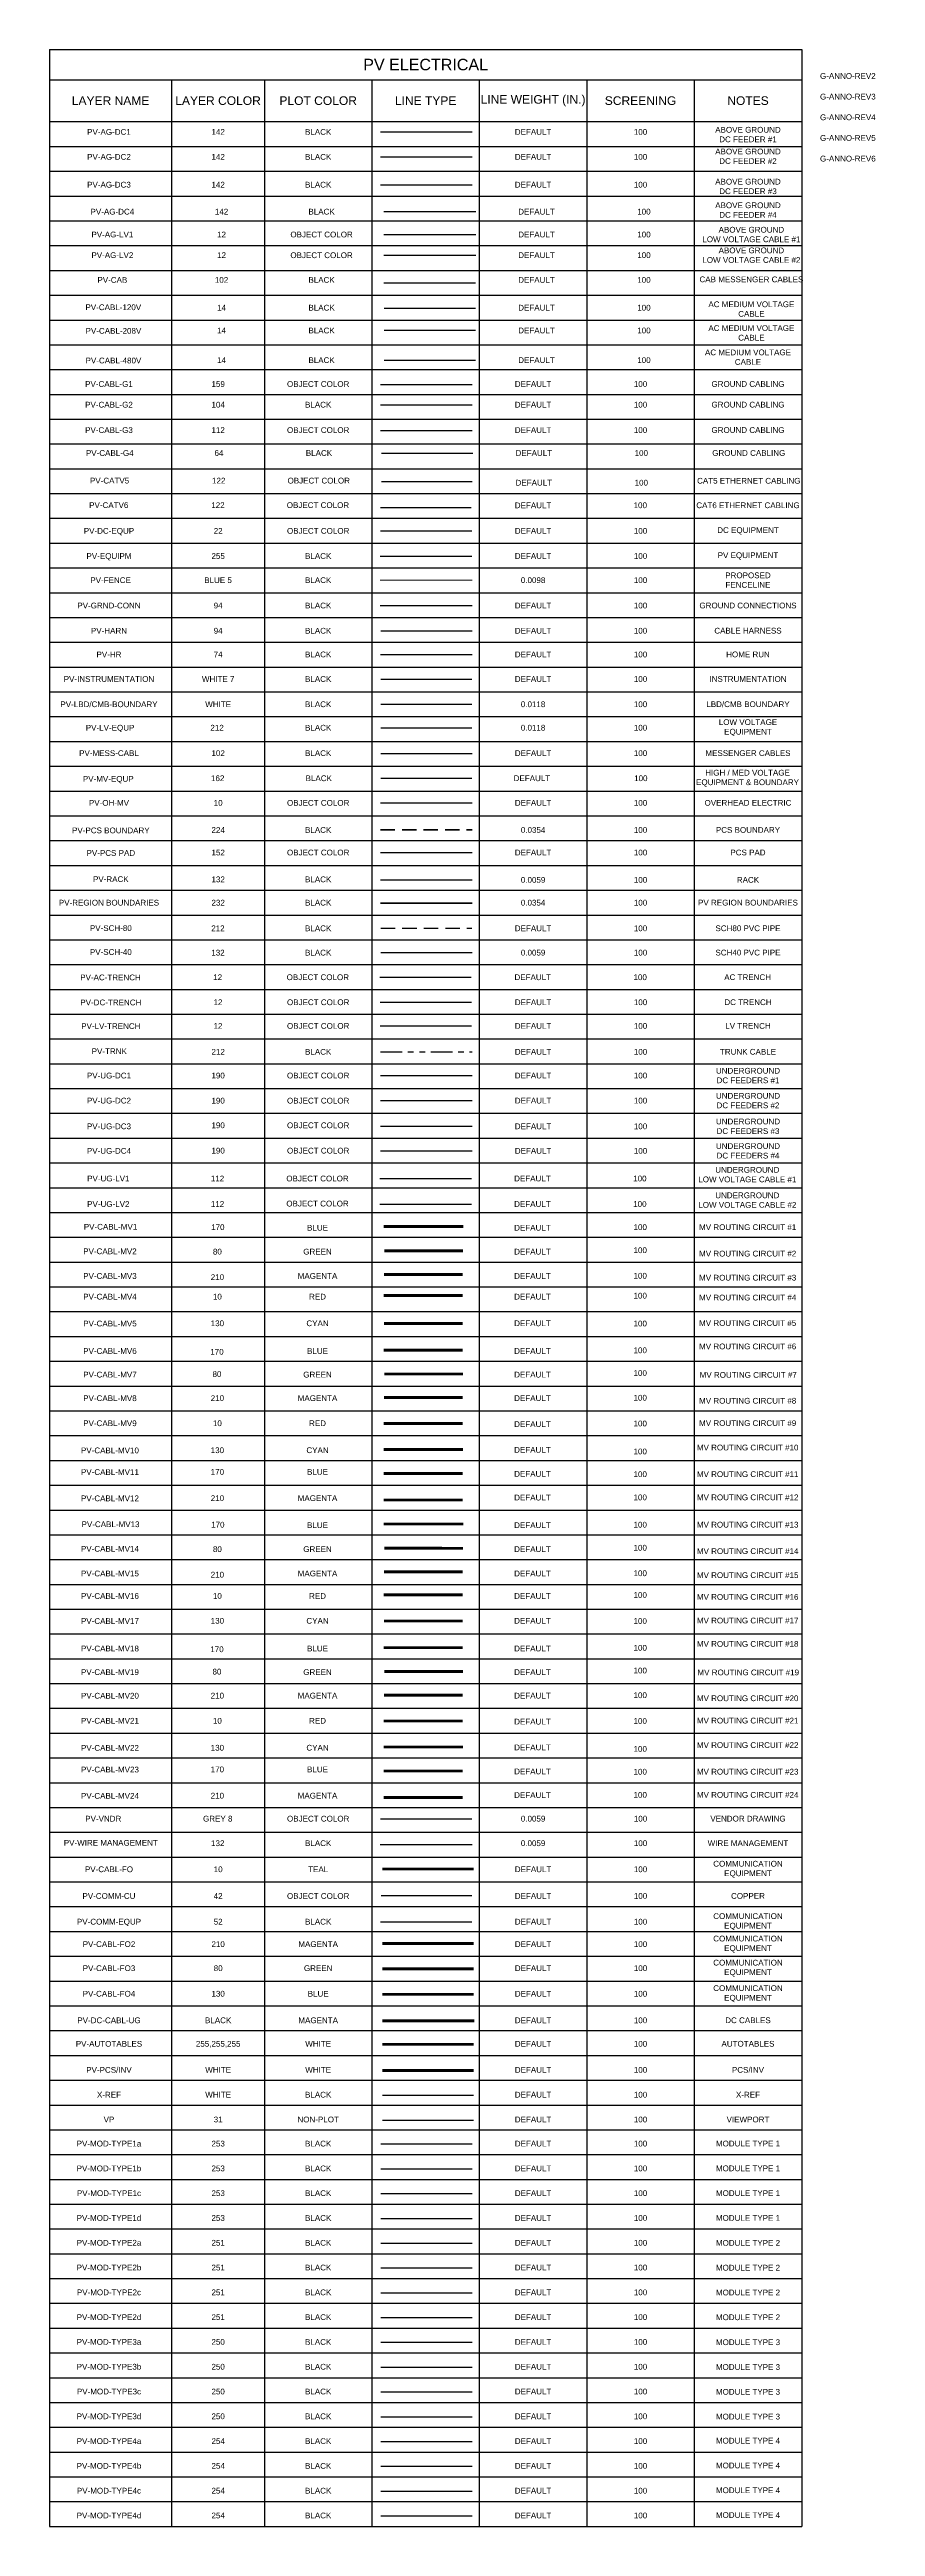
# Model space of a CAD drawing. Header units: feet. Extents: x -18 to 2540, y -48 to 1440.
# Drawn here: x -17.9 to -3.51, y -48.42 to -5.27 of the extents above; entities that cross this region are included whole.
import ezdxf
from ezdxf.enums import TextEntityAlignment as Align
from ezdxf.lldxf.tags import DXFTag

# ---------------------------------------------------------------- set-up
doc = ezdxf.new("R2010")
doc.units = ezdxf.units.FT
doc.header["$MEASUREMENT"] = 0
for name, pattern in [('DASHED2', [0.375, 0.25, -0.125]), ('HIDDEN', [0.375, 0.25, -0.125]), ('PHANTOM2', [1.25, 0.625, -0.125, 0.125, -0.125, 0.125, -0.125]), ('PHANTOM4', [0.6875, 0.3125, 0.0625, -0.0625, 0.0625, -0.0625, 0.0625, -0.0625])]:
    doc.linetypes.add(name, pattern=pattern)
for name, color, linetype in [('G-ANNO-REV2', 2, 'Continuous'), ('G-ANNO-REV3', 2, 'Continuous'), ('G-ANNO-REV4', 2, 'Continuous'), ('G-ANNO-REV5', 2, 'Continuous'), ('G-ANNO-REV6', 2, 'Continuous'), ('PV-AC-TRENCH', 12, 'ACTR'), ('PV-AG-DC1', 142, 'DC1'), ('PV-AG-DC2', 142, 'AGDC2'), ('PV-AG-DC3', 142, 'AGDC3'), ('PV-AG-DC4', 142, 'AGDC4'), ('PV-AG-LV1', 12, 'AGLV1'), ('PV-AG-LV2', 12, 'AGLV2'), ('PV-AUTOTABLES', 7, 'Continuous'), ('PV-CAB', 102, 'CAB'), ('PV-CABL-120V', 14, '120V'), ('PV-CABL-208V', 14, '208V'), ('PV-CABL-480V', 14, '480V'), ('PV-CABL-FO', 130, 'FIBER'), ('PV-CABL-FO2', 210, 'FO ROUTING #2'), ('PV-CABL-FO3', 80, 'FO ROUTING #3'), ('PV-CABL-FO4', 170, 'FO ROUTING #4'), ('PV-CABL-G1', 159, 'G1'), ('PV-CABL-G2', 104, 'G2'), ('PV-CABL-G3', 112, 'G3'), ('PV-CABL-G4', 64, 'G4'), ('PV-CABL-MV1', 170, 'MV ROUTING #1'), ('PV-CABL-MV10', 130, 'MV ROUTING #10'), ('PV-CABL-MV11', 170, 'MV ROUTING #11'), ('PV-CABL-MV12', 210, 'MV ROUTING #12'), ('PV-CABL-MV13', 170, 'MV ROUTING #13'), ('PV-CABL-MV14', 80, 'MV ROUTING #14'), ('PV-CABL-MV15', 210, 'MV ROUTING #15'), ('PV-CABL-MV16', 10, 'MV ROUTING #16'), ('PV-CABL-MV17', 130, 'MV ROUTING #17'), ('PV-CABL-MV18', 170, 'MV ROUTING #18'), ('PV-CABL-MV19', 80, 'MV ROUTING #19'), ('PV-CABL-MV2', 80, 'MV ROUTING #2'), ('PV-CABL-MV20', 210, 'MV ROUTING #20'), ('PV-CABL-MV21', 10, 'MV ROUTING #21'), ('PV-CABL-MV22', 130, 'MV ROUTING #22'), ('PV-CABL-MV23', 170, 'MV ROUTING #23'), ('PV-CABL-MV24', 210, 'MV ROUTING #24'), ('PV-CABL-MV3', 210, 'MV ROUTING #3'), ('PV-CABL-MV4', 10, 'MV ROUTING #4'), ('PV-CABL-MV5', 130, 'MV ROUTING #5'), ('PV-CABL-MV6', 170, 'MV ROUTING #6'), ('PV-CABL-MV7', 80, 'MV ROUTING #7'), ('PV-CABL-MV8', 210, 'MV ROUTING #8'), ('PV-CABL-MV9', 10, 'MV ROUTING #9'), ('PV-CATV5', 122, 'CATV5'), ('PV-CATV6', 122, 'CATV6'), ('PV-COMM-CU', 42, 'DASHED2'), ('PV-COMM-EQUIP', 52, 'COMMUNICATION'), ('PV-DC-CABL-UG', 6, 'DC ROUTING'), ('PV-DC-EQUP', 22, 'Continuous'), ('PV-DC-TRENCH', 12, 'DCTR'), ('PV-EQUIPM', 255, 'Continuous'), ('PV-GRND-CONN', 94, 'Continuous'), ('PV-HARN', 94, 'Continuous'), ('PV-HR', 74, 'Continuous'), ('PV-INSTRUMENTATION', 7, 'Continuous'), ('PV-INV-PCS', 7, 'Continuous'), ('PV-LBDCMB-BOUNDARY', 7, 'Continuous'), ('PV-LV-EQUP', 212, 'Continuous'), ('PV-LV-TRENCH', 12, 'LVTR'), ('PV-MESS-CABL', 102, 'MESSENGER'), ('PV-MOD-TYP1a', 253, 'Continuous'), ('PV-MOD-TYP1b', 253, 'Continuous'), ('PV-MOD-TYP1c', 253, 'Continuous'), ('PV-MOD-TYP1d', 253, 'Continuous'), ('PV-MOD-TYP2a', 251, 'Continuous'), ('PV-MOD-TYP2b', 251, 'Continuous'), ('PV-MOD-TYP2c', 251, 'Continuous'), ('PV-MOD-TYP2d', 251, 'Continuous'), ('PV-MOD-TYP3a', 250, 'Continuous'), ('PV-MOD-TYP3b', 250, 'Continuous'), ('PV-MOD-TYP3c', 250, 'Continuous'), ('PV-MOD-TYP3d', 250, 'Continuous'), ('PV-MOD-TYP4a', 254, 'Continuous'), ('PV-MOD-TYP4b', 254, 'Continuous'), ('PV-MOD-TYP4c', 254, 'Continuous'), ('PV-MOD-TYP4d', 254, 'Continuous'), ('PV-MV-EQUIP', 162, 'Continuous'), ('PV-OH-MV', 10, 'OVERHEAD'), ('PV-PCS-PAD', 152, 'Continuous'), ('PV-RACK', 132, 'Continuous'), ('PV-SCH-40', 132, 'Continuous'), ('PV-SCH80', 212, 'HIDDEN'), ('PV-TRNK', 212, 'PHANTOM4'), ('PV-UG-DC1', 190, 'UGDC1'), ('PV-UG-DC2', 190, 'UGDC2'), ('PV-UG-DC3', 190, 'UGDC3'), ('PV-UG-DC4', 190, 'UGDC4'), ('PV-UG-LV1', 122, 'UGLV1'), ('PV-UG-LV2', 122, 'UGLV2'), ('PV-VNDR', 8, 'Continuous'), ('PV-WIRE MANAGEMENT', 132, 'Continuous'), ('X-REF', 7, 'Continuous')]:
    doc.layers.add(name, color=color, linetype=linetype)
for name, color, linetype, lineweight in [('PV-FENCE', 5, 'FENCELINE1', 20), ('PV-PCS BOUNDARY', 224, 'DASHED2', 90), ('PV-REGION BOUNDARIES', 232, 'Continuous', 90)]:
    doc.layers.add(name, color=color, linetype=linetype, lineweight=lineweight)
doc.layers.add('VP', color=31, linetype='Continuous', plot=False)
doc.styles.add('NEI-A', font='arial.ttf')
tags = doc.linetypes.add('120V', pattern='A,0.176989,-0.050727,["120V",NEI-A,S=0.1,R=0,X=0,Y=-0.05],-0.379482,0.176989', length=0.784187).pattern_tags.tags
tags[6] = DXFTag(74, 10)
tags = doc.linetypes.add('208V', pattern='A,0.176989,-0.050727,["208V",NEI-A,S=0.1,R=0,X=0,Y=-0.05],-0.379482,0.176989', length=0.784187).pattern_tags.tags
tags[6] = DXFTag(74, 10)
tags = doc.linetypes.add('480V', pattern='A,0.176989,-0.050727,["480V",NEI-A,S=0.1,R=0,X=0,Y=-0.05],-0.379482,0.176989', length=0.784187).pattern_tags.tags
tags[6] = DXFTag(74, 10)
tags = doc.linetypes.add('ACTR', pattern='A,0.176989,-0.00441,["AC TR",NEI-A,S=0.1,R=0,X=0,Y=-0.05],-0.425798,0.176989', length=0.784186).pattern_tags.tags
tags[6] = DXFTag(74, 10)
tags = doc.linetypes.add('AGDC2', pattern='A,0.176989,-0.035266,["DC2",NEI-A,S=0.1,R=0,X=0,Y=-0.05],-0.314734,0.176989', length=0.703978).pattern_tags.tags
tags[6] = DXFTag(74, 10)
tags = doc.linetypes.add('AGDC3', pattern='A,0.176989,-0.035266,["DC3",NEI-A,S=0.1,R=0,X=0,Y=-0.05],-0.314734,0.176989', length=0.703978).pattern_tags.tags
tags[6] = DXFTag(74, 10)
tags = doc.linetypes.add('AGDC4', pattern='A,0.176989,-0.035266,["DC4",NEI-A,S=0.1,R=0,X=0,Y=-0.05],-0.314734,0.176989', length=0.703978).pattern_tags.tags
tags[6] = DXFTag(74, 10)
tags = doc.linetypes.add('AGLV1', pattern='A,0.176989,-0.050716,["LV1",NEI-A,S=0.1,R=0,X=0,Y=-0.05],-0.299284,0.176989', length=0.703978).pattern_tags.tags
tags[6] = DXFTag(74, 10)
tags = doc.linetypes.add('AGLV2', pattern='A,0.176989,-0.050716,["LV2",NEI-A,S=0.1,R=0,X=0,Y=-0.05],-0.299284,0.176989', length=0.703978).pattern_tags.tags
tags[6] = DXFTag(74, 10)
tags = doc.linetypes.add('CAB', pattern='A,0.176989,-0.031378,["CAB",NEI-A,S=0.1,R=0,X=0,Y=-0.05],-0.318622,0.176989', length=0.703978).pattern_tags.tags
tags[6] = DXFTag(74, 10)
tags = doc.linetypes.add('CATV5', pattern='A,0.18216,-0.054518,["CATV5",NEI-A,S=0.1,R=0,X=0,Y=-0.05],-0.505136,0.176989', length=0.918803).pattern_tags.tags
tags[6] = DXFTag(74, 10)
tags = doc.linetypes.add('CATV6', pattern='A,0.18216,-0.054518,["CATV6",NEI-A,S=0.1,R=0,X=0,Y=-0.05],-0.505136,0.176989', length=0.918803).pattern_tags.tags
tags[6] = DXFTag(74, 10)
tags = doc.linetypes.add('COMMS', pattern='A,0,-2.4e-05,0.176985,-0.034911,["COMMS",NEI-A,S=0.1,R=0.359014,X=0,Y=-0.049632],-0.572284,0.176985,-4e-06', length=0.961193).pattern_tags.tags
tags[10] = DXFTag(74, 10)
doc.linetypes.add('COMMUNICATION', pattern='A,0.45,-0.25,["COM",Standard,S=0.1,R=0,X=-0.15,Y=-0.05],-0.3', length=1)
tags = doc.linetypes.add('DC ROUTING', pattern='A,1,-0.25,0,0.1,-0.25,["DC",NEI-A,S=0.5,R=0,X=0,Y=-0.2],-1.99', length=3.59).pattern_tags.tags
tags[12] = DXFTag(74, 10)
tags = doc.linetypes.add('DC1', pattern='A,0.176989,-0.035266,["DC1",NEI-A,S=0.1,R=0,X=0,Y=-0.05],-0.314734,0.176989', length=0.703978).pattern_tags.tags
tags[6] = DXFTag(74, 10)
tags = doc.linetypes.add('DCTR', pattern='A,0.176989,-0.000454,["DC TR",NEI-A,S=0.1,R=0,X=0,Y=-0.05],-0.429755,0.176989', length=0.784187).pattern_tags.tags
tags[6] = DXFTag(74, 10)
doc.linetypes.add('FENCELINE1', pattern='A,0.25,-0.1,[133,ltypeshp.shx,S=0.1,R=0,X=-0.1,Y=0],-0.1,1', length=1.45)
tags = doc.linetypes.add('FIBER', pattern='A,0.376989,-0.053001,["FO",NEI-A,S=0.1,R=0,X=0,Y=-0.05],-0.246999,0.376989', length=1.053978).pattern_tags.tags
tags[6] = DXFTag(74, 10)
tags = doc.linetypes.add('FO ROUTING #2', pattern='A,1,-0.25,0,0.1,-0.25,["FO2",NEI-A,S=0.5,R=0,X=0,Y=-0.2],-1.99', length=3.59).pattern_tags.tags
tags[12] = DXFTag(74, 10)
tags = doc.linetypes.add('FO ROUTING #3', pattern='A,1,-0.25,0,0.1,-0.25,["FO3",NEI-A,S=0.5,R=0,X=0,Y=-0.2],-1.99', length=3.59).pattern_tags.tags
tags[12] = DXFTag(74, 10)
tags = doc.linetypes.add('FO ROUTING #4', pattern='A,1,-0.25,0,0.1,-0.25,["FO4",NEI-A,S=0.5,R=0,X=0,Y=-0.2],-1.99', length=3.59).pattern_tags.tags
tags[12] = DXFTag(74, 10)
tags = doc.linetypes.add('G1', pattern='A,0.176989,-0.056821,["G1",NEI-A,S=0.1,R=0,X=0,Y=-0.05],-0.243179,0.176989', length=0.653978).pattern_tags.tags
tags[6] = DXFTag(74, 10)
tags = doc.linetypes.add('G2', pattern='A,0.176989,-0.056821,["G2",NEI-A,S=0.1,R=0,X=0,Y=-0.05],-0.243179,0.176989', length=0.653978).pattern_tags.tags
tags[6] = DXFTag(74, 10)
tags = doc.linetypes.add('G3', pattern='A,0.176989,-0.056821,["G3",NEI-A,S=0.1,R=0,X=0,Y=-0.05],-0.243179,0.176989', length=0.653978).pattern_tags.tags
tags[6] = DXFTag(74, 10)
tags = doc.linetypes.add('G4', pattern='A,0.176989,-0.056821,["G4",NEI-A,S=0.1,R=0,X=0,Y=-0.05],-0.243179,0.176989', length=0.653978).pattern_tags.tags
tags[6] = DXFTag(74, 10)
tags = doc.linetypes.add('LVTR', pattern='A,0.176989,-0.015904,["LV TR",NEI-A,S=0.1,R=0,X=0,Y=-0.05],-0.414304,0.176989', length=0.784186).pattern_tags.tags
tags[6] = DXFTag(74, 10)
tags = doc.linetypes.add('MESSENGER', pattern='A,0.176989,-0.031547,["MESS",NEI-A,S=0.1,R=0,X=0,Y=-0.05],-0.429956,0.176989', length=0.815481).pattern_tags.tags
tags[6] = DXFTag(74, 10)
tags = doc.linetypes.add('MV ROUTING #1', pattern='A,1,-0.25,0,0.1,-0.25,["MV1",NEI-A,S=0.5,R=0,X=0,Y=-0.2],-1.99', length=3.59).pattern_tags.tags
tags[12] = DXFTag(74, 10)
tags = doc.linetypes.add('MV ROUTING #10', pattern='A,1,-0.25,0,0.1,-0.25,["MV10",NEI-A,S=0.5,R=0,X=0,Y=-0.2],-1.99', length=3.59).pattern_tags.tags
tags[12] = DXFTag(74, 10)
tags = doc.linetypes.add('MV ROUTING #11', pattern='A,1,-0.25,0,0.1,-0.25,["MV11",NEI-A,S=0.5,R=0,X=0,Y=-0.2],-1.99', length=3.59).pattern_tags.tags
tags[12] = DXFTag(74, 10)
tags = doc.linetypes.add('MV ROUTING #12', pattern='A,1,-0.25,0,0.1,-0.25,["MV12",NEI-A,S=0.5,R=0,X=0,Y=-0.2],-1.99', length=3.59).pattern_tags.tags
tags[12] = DXFTag(74, 10)
tags = doc.linetypes.add('MV ROUTING #13', pattern='A,1,-0.25,0,0.1,-0.25,["MV13",NEI-A,S=0.5,R=0,X=0,Y=-0.2],-1.99', length=3.59).pattern_tags.tags
tags[12] = DXFTag(74, 10)
tags = doc.linetypes.add('MV ROUTING #14', pattern='A,1,-0.25,0,0.1,-0.25,["MV14",NEI-A,S=0.5,R=0,X=0,Y=-0.2],-1.99', length=3.59).pattern_tags.tags
tags[12] = DXFTag(74, 10)
tags = doc.linetypes.add('MV ROUTING #15', pattern='A,1,-0.25,0,0.1,-0.25,["MV15",NEI-A,S=0.5,R=0,X=0,Y=-0.2],-1.99', length=3.59).pattern_tags.tags
tags[12] = DXFTag(74, 10)
tags = doc.linetypes.add('MV ROUTING #16', pattern='A,1,-0.25,0,0.1,-0.25,["MV16",NEI-A,S=0.5,R=0,X=0,Y=-0.2],-1.99', length=3.59).pattern_tags.tags
tags[12] = DXFTag(74, 10)
tags = doc.linetypes.add('MV ROUTING #17', pattern='A,1,-0.25,0,0.1,-0.25,["MV17",NEI-A,S=0.5,R=0,X=0,Y=-0.2],-1.99', length=3.59).pattern_tags.tags
tags[12] = DXFTag(74, 10)
tags = doc.linetypes.add('MV ROUTING #18', pattern='A,1,-0.25,0,0.1,-0.25,["MV18",NEI-A,S=0.5,R=0,X=0,Y=-0.2],-1.99', length=3.59).pattern_tags.tags
tags[12] = DXFTag(74, 10)
tags = doc.linetypes.add('MV ROUTING #19', pattern='A,1,-0.25,0,0.1,-0.25,["MV19",NEI-A,S=0.5,R=0,X=0,Y=-0.2],-1.99', length=3.59).pattern_tags.tags
tags[12] = DXFTag(74, 10)
tags = doc.linetypes.add('MV ROUTING #2', pattern='A,1,-0.25,0,0.1,-0.25,["MV2",NEI-A,S=0.5,R=0,X=0,Y=-0.2],-1.99', length=3.59).pattern_tags.tags
tags[12] = DXFTag(74, 10)
tags = doc.linetypes.add('MV ROUTING #20', pattern='A,1,-0.25,0,0.1,-0.25,["MV20",NEI-A,S=0.5,R=0,X=0,Y=-0.2],-1.99', length=3.59).pattern_tags.tags
tags[12] = DXFTag(74, 10)
tags = doc.linetypes.add('MV ROUTING #21', pattern='A,1,-0.25,0,0.1,-0.25,["MV21",NEI-A,S=0.5,R=0,X=0,Y=-0.2],-1.99', length=3.59).pattern_tags.tags
tags[12] = DXFTag(74, 10)
tags = doc.linetypes.add('MV ROUTING #22', pattern='A,1,-0.25,0,0.1,-0.25,["MV22",NEI-A,S=0.5,R=0,X=0,Y=-0.2],-1.99', length=3.59).pattern_tags.tags
tags[12] = DXFTag(74, 10)
tags = doc.linetypes.add('MV ROUTING #23', pattern='A,1,-0.25,0,0.1,-0.25,["MV23",NEI-A,S=0.5,R=0,X=0,Y=-0.2],-1.99', length=3.59).pattern_tags.tags
tags[12] = DXFTag(74, 10)
tags = doc.linetypes.add('MV ROUTING #24', pattern='A,1,-0.25,0,0.1,-0.25,["MV24",NEI-A,S=0.5,R=0,X=0,Y=-0.2],-1.99', length=3.59).pattern_tags.tags
tags[12] = DXFTag(74, 10)
tags = doc.linetypes.add('MV ROUTING #3', pattern='A,1,-0.25,0,0.1,-0.25,["MV3",NEI-A,S=0.5,R=0,X=0,Y=-0.2],-1.5', length=3.1).pattern_tags.tags
tags[12] = DXFTag(74, 10)
tags = doc.linetypes.add('MV ROUTING #4', pattern='A,1,-0.25,0,0.1,-0.25,["MV4",NEI-A,S=0.5,R=0,X=0,Y=-0.2],-1.5', length=3.1).pattern_tags.tags
tags[12] = DXFTag(74, 10)
tags = doc.linetypes.add('MV ROUTING #5', pattern='A,1,-0.25,0,0.1,-0.25,["MV5",NEI-A,S=0.5,R=0,X=0,Y=-0.2],-1.5', length=3.1).pattern_tags.tags
tags[12] = DXFTag(74, 10)
tags = doc.linetypes.add('MV ROUTING #6', pattern='A,1,-0.25,0,0.1,-0.25,["MV6",NEI-A,S=0.5,R=0,X=0,Y=-0.2],-1.5', length=3.1).pattern_tags.tags
tags[12] = DXFTag(74, 10)
tags = doc.linetypes.add('MV ROUTING #7', pattern='A,1,-0.25,0,0.1,-0.25,["MV7",NEI-A,S=0.5,R=0,X=0,Y=-0.2],-1.5', length=3.1).pattern_tags.tags
tags[12] = DXFTag(74, 10)
tags = doc.linetypes.add('MV ROUTING #8', pattern='A,1,-0.25,0,0.1,-0.25,["MV8",NEI-A,S=0.5,R=0,X=0,Y=-0.2],-1.5', length=3.1).pattern_tags.tags
tags[12] = DXFTag(74, 10)
tags = doc.linetypes.add('MV ROUTING #9', pattern='A,1,-0.25,0,0.1,-0.25,["MV9",NEI-A,S=0.5,R=0,X=0,Y=-0.2],-1.5', length=3.1).pattern_tags.tags
tags[12] = DXFTag(74, 10)
tags = doc.linetypes.add('OVERHEAD', pattern='A,0.226989,-0.048636,["OHE",NEI-A,S=0.1,R=0,X=0,Y=-0.05],-0.351364,0.226989', length=0.853978).pattern_tags.tags
tags[6] = DXFTag(74, 10)
tags = doc.linetypes.add('UGDC1', pattern='A,0.176989,-0.035266,["DC1",NEI-A,S=0.1,R=0,X=0,Y=-0.05],-0.314734,0.176989', length=0.703978).pattern_tags.tags
tags[6] = DXFTag(74, 10)
tags = doc.linetypes.add('UGDC2', pattern='A,0.176989,-0.035266,["DC2",NEI-A,S=0.1,R=0,X=0,Y=-0.05],-0.314734,0.176989', length=0.703978).pattern_tags.tags
tags[6] = DXFTag(74, 10)
tags = doc.linetypes.add('UGDC3', pattern='A,0.176989,-0.035266,["DC3",NEI-A,S=0.1,R=0,X=0,Y=-0.05],-0.314734,0.176989', length=0.703978).pattern_tags.tags
tags[6] = DXFTag(74, 10)
tags = doc.linetypes.add('UGDC4', pattern='A,0.176989,-0.035266,["DC4",NEI-A,S=0.1,R=0,X=0,Y=-0.05],-0.314734,0.176989', length=0.703978).pattern_tags.tags
tags[6] = DXFTag(74, 10)
tags = doc.linetypes.add('UGLV1', pattern='A,0.176989,-0.050716,["LV1",NEI-A,S=0.1,R=0,X=0,Y=-0.05],-0.299284,0.176989', length=0.703978).pattern_tags.tags
tags[6] = DXFTag(74, 10)
tags = doc.linetypes.add('UGLV2', pattern='A,0.176989,-0.050716,["LV2",NEI-A,S=0.1,R=0,X=0,Y=-0.05],-0.299284,0.176989', length=0.703978).pattern_tags.tags
tags[6] = DXFTag(74, 10)

# ---------------------------------------------------------------- blocks, each defined once
blk = doc.blocks.new('*T22')
at = {"color": 0, "linetype": 'ByBlock', "lineweight": -2, "transparency": 16777216}
for p, q in [((0, 0), (13.101, 0)), ((0, 0), (0, -43.152)), ((13.101, 0), (13.101, -43.152)), ((0, -0.525), (13.101, -0.525)), ((2.127, -0.525), (2.127, -43.152)), ((3.743, -0.525), (3.743, -43.152)), ((5.615, -0.525), (5.615, -43.152)), ((7.486, -0.525), (7.486, -43.152)), ((9.358, -0.525), (9.358, -43.152)), ((11.23, -0.525), (11.23, -43.152)), ((0, -1.256), (13.101, -1.256)), ((0, -1.688), (13.101, -1.688)), ((0, -2.12), (13.101, -2.12)), ((0, -2.552), (13.101, -2.552)), ((0, -2.984), (13.101, -2.984)), ((0, -3.416), (13.101, -3.416)), ((0, -3.848), (13.101, -3.848)), ((0, -4.28), (13.101, -4.28)), ((0, -4.712), (13.101, -4.712)), ((0, -5.144), (13.101, -5.144)), ((0, -5.575), (13.101, -5.575)), ((0, -6.007), (13.101, -6.007)), ((0, -6.439), (13.101, -6.439)), ((0, -6.871), (13.101, -6.871)), ((0, -7.303), (13.101, -7.303)), ((0, -7.735), (13.101, -7.735)), ((0, -8.167), (13.101, -8.167)), ((0, -8.599), (13.101, -8.599)), ((0, -9.031), (13.101, -9.031)), ((0, -9.463), (13.101, -9.463)), ((0, -9.895), (13.101, -9.895)), ((0, -10.327), (13.101, -10.327)), ((0, -10.758), (13.101, -10.758)), ((0, -11.19), (13.101, -11.19)), ((0, -11.622), (13.101, -11.622)), ((0, -12.054), (13.101, -12.054)), ((0, -12.486), (13.101, -12.486)), ((0, -12.918), (13.101, -12.918)), ((0, -13.35), (13.101, -13.35)), ((0, -13.782), (13.101, -13.782)), ((0, -14.214), (13.101, -14.214)), ((0, -14.646), (13.101, -14.646)), ((0, -15.078), (13.101, -15.078)), ((0, -15.51), (13.101, -15.51)), ((0, -15.941), (13.101, -15.941)), ((0, -16.373), (13.101, -16.373)), ((0, -16.805), (13.101, -16.805)), ((0, -17.237), (13.101, -17.237)), ((0, -17.669), (13.101, -17.669)), ((0, -18.101), (13.101, -18.101)), ((0, -18.533), (13.101, -18.533)), ((0, -18.965), (13.101, -18.965)), ((0, -19.397), (13.101, -19.397)), ((0, -19.829), (13.101, -19.829)), ((0, -20.261), (13.101, -20.261)), ((0, -20.693), (13.101, -20.693)), ((0, -21.125), (13.101, -21.125)), ((0, -21.556), (13.101, -21.556)), ((0, -21.988), (13.101, -21.988)), ((0, -22.42), (13.101, -22.42)), ((0, -22.852), (13.101, -22.852)), ((0, -23.284), (13.101, -23.284)), ((0, -23.716), (13.101, -23.716)), ((0, -24.148), (13.101, -24.148)), ((0, -24.58), (13.101, -24.58)), ((0, -25.012), (13.101, -25.012)), ((0, -25.444), (13.101, -25.444)), ((0, -25.876), (13.101, -25.876)), ((0, -26.308), (13.101, -26.308)), ((0, -26.739), (13.101, -26.739)), ((0, -27.171), (13.101, -27.171)), ((0, -27.603), (13.101, -27.603)), ((0, -28.035), (13.101, -28.035)), ((0, -28.467), (13.101, -28.467)), ((0, -28.899), (13.101, -28.899)), ((0, -29.331), (13.101, -29.331)), ((0, -29.763), (13.101, -29.763)), ((0, -30.195), (13.101, -30.195)), ((0, -30.627), (13.101, -30.627)), ((0, -31.059), (13.101, -31.059)), ((0, -31.491), (13.101, -31.491)), ((0, -31.923), (13.101, -31.923)), ((0, -32.354), (13.101, -32.354)), ((0, -32.786), (13.101, -32.786)), ((0, -33.218), (13.101, -33.218)), ((0, -33.65), (13.101, -33.65)), ((0, -34.082), (13.101, -34.082)), ((0, -34.514), (13.101, -34.514)), ((0, -34.946), (13.101, -34.946)), ((0, -35.378), (13.101, -35.378)), ((0, -35.81), (13.101, -35.81)), ((0, -36.242), (13.101, -36.242)), ((0, -36.674), (13.101, -36.674)), ((0, -37.106), (13.101, -37.106)), ((0, -37.537), (13.101, -37.537)), ((0, -37.969), (13.101, -37.969)), ((0, -38.401), (13.101, -38.401)), ((0, -38.833), (13.101, -38.833)), ((0, -39.265), (13.101, -39.265)), ((0, -39.697), (13.101, -39.697)), ((0, -40.129), (13.101, -40.129)), ((0, -40.561), (13.101, -40.561)), ((0, -40.993), (13.101, -40.993)), ((0, -41.425), (13.101, -41.425)), ((0, -41.857), (13.101, -41.857)), ((0, -42.289), (13.101, -42.289)), ((0, -42.72), (13.101, -42.72)), ((0, -43.152), (13.101, -43.152))]:
    blk.add_line(p, q, dxfattribs=at)
at = {"color": 0, "transparency": 16777216, "attachment_point": 5, "style": 'NEI-A'}
for s, insert, char_height, width in [('PV ELECTRICAL', (6.551, -0.263), 0.2, 12.98132), ('LAYER NAME', (1.063, -0.891), 0.15, 2.00687), ('LAYER COLOR', (2.935, -0.891), 0.15, 1.49637), ('PLOT COLOR', (4.679, -0.891), 0.15, 1.75162), ('LINE TYPE', (6.551, -0.891), 0.15, 1.75162), ('LINE WEIGHT (IN.)', (8.422, -0.891), 0.15, 1.75162), ('SCREENING', (10.294, -0.891), 0.15, 1.75162), ('NOTES', (12.166, -0.891), 0.15, 1.75162)]:
    blk.add_mtext(s, dxfattribs=dict(at, insert=insert, char_height=char_height, width=width))

msp = doc.modelspace()

# ---------------------------------------------------------------- linework, layer by layer
at = {"layer": 'PV-AC-TRENCH'}
msp.add_line((-12.140657, -21.428963), (-10.552859, -21.428963), dxfattribs=at)
at = {"layer": 'PV-AG-DC1'}
msp.add_lwpolyline([(-12.12897, -6.701883), (-10.532086, -6.701883)], dxfattribs=at)
at = {"layer": 'PV-AG-DC2'}
msp.add_lwpolyline([(-12.12897, -7.136271), (-10.532086, -7.136271)], dxfattribs=at)
at = {"layer": 'PV-AG-DC3'}
msp.add_lwpolyline([(-12.12897, -7.621181), (-10.532086, -7.621181)], dxfattribs=at)
msp.add_lwpolyline([(-12.12897, -7.621181), (-10.532086, -7.621181)], dxfattribs=at)
at = {"layer": 'PV-AG-DC4'}
msp.add_lwpolyline([(-12.069709, -8.091119), (-10.472824, -8.091119)], dxfattribs=at)
at = {"layer": 'PV-AG-LV1'}
msp.add_lwpolyline([(-12.069709, -8.48929), (-10.472824, -8.48929)], dxfattribs=at)
at = {"layer": 'PV-AG-LV2'}
msp.add_lwpolyline([(-12.069709, -8.84929), (-10.472824, -8.84929)], dxfattribs=at)
at = {"layer": 'PV-AUTOTABLES', "const_width": 0.05}
msp.add_lwpolyline([(-12.097879, -40.019464), (-10.508483, -40.019464)], dxfattribs=at)
at = {"layer": 'PV-CAB'}
msp.add_lwpolyline([(-12.071683, -9.331419), (-10.478417, -9.331419)], dxfattribs=at)
at = {"layer": 'PV-CABL-120V'}
msp.add_lwpolyline([(-12.069273, -9.774004), (-10.475605, -9.774004)], dxfattribs=at)
at = {"layer": 'PV-CABL-208V'}
msp.add_lwpolyline([(-12.069273, -10.155448), (-10.475605, -10.155448)], dxfattribs=at)
at = {"layer": 'PV-CABL-480V'}
msp.add_lwpolyline([(-12.069273, -10.676866), (-10.475605, -10.676866)], dxfattribs=at)
at = {"layer": 'PV-CABL-FO', "const_width": 0.05}
msp.add_lwpolyline([(-12.097879, -36.963694), (-10.508483, -36.963694)], dxfattribs=at)
at = {"layer": 'PV-CABL-FO2', "ltscale": 0.2, "const_width": 0.05}
msp.add_lwpolyline([(-12.097879, -38.264317), (-10.508483, -38.264317)], dxfattribs=at)
at = {"layer": 'PV-CABL-FO3', "ltscale": 0.2, "const_width": 0.05}
msp.add_lwpolyline([(-12.097879, -38.705814), (-10.508483, -38.705814)], dxfattribs=at)
at = {"layer": 'PV-CABL-FO4', "ltscale": 0.2, "const_width": 0.05}
msp.add_lwpolyline([(-12.097879, -39.147311), (-10.508483, -39.147311)], dxfattribs=at)
at = {"layer": 'PV-CABL-G1', "linetype": 'G1'}
msp.add_lwpolyline([(-12.128534, -11.10375), (-10.534866, -11.10375)], dxfattribs=at)
at = {"layer": 'PV-CABL-G2', "linetype": 'G2'}
msp.add_lwpolyline([(-12.127888, -11.453703), (-10.534866, -11.453703)], dxfattribs=at)
at = {"layer": 'PV-CABL-G3'}
msp.add_lwpolyline([(-12.128534, -11.906106), (-10.534866, -11.906106)], dxfattribs=at)
at = {"layer": 'PV-CABL-G4', "linetype": 'G4'}
msp.add_lwpolyline([(-12.114106, -12.295846), (-10.521084, -12.295846)], dxfattribs=at)
at = {"layer": 'PV-CABL-MV1', "ltscale": 0.2, "const_width": 0.05, "flags": 128}
msp.add_lwpolyline([(-12.072931, -25.771931), (-10.6905, -25.772107)], dxfattribs=at)
at = {"layer": 'PV-CABL-MV10', "ltscale": 0.2, "const_width": 0.05, "flags": 128}
msp.add_lwpolyline([(-12.072931, -29.656492), (-10.694803, -29.656667)], dxfattribs=at)
at = {"layer": 'PV-CABL-MV11', "ltscale": 0.2, "const_width": 0.05, "flags": 128}
msp.add_lwpolyline([(-12.072931, -30.073713), (-10.69996, -30.073889)], dxfattribs=at)
at = {"layer": 'PV-CABL-MV12', "ltscale": 0.2, "const_width": 0.05, "flags": 128}
msp.add_lwpolyline([(-12.072931, -30.535345), (-10.69996, -30.535521)], dxfattribs=at)
at = {"layer": 'PV-CABL-MV13', "ltscale": 0.2, "const_width": 0.05, "flags": 128}
msp.add_lwpolyline([(-12.072931, -30.954964), (-10.6905, -30.955139)], dxfattribs=at)
at = {"layer": 'PV-CABL-MV14', "ltscale": 0.2, "const_width": 0.05, "flags": 128}
msp.add_lwpolyline([(-12.066023, -31.376979), (-10.693052, -31.377155)], dxfattribs=at)
at = {"layer": 'PV-CABL-MV15', "ltscale": 0.2, "const_width": 0.05, "flags": 128}
msp.add_lwpolyline([(-12.069824, -31.789002), (-10.696853, -31.789177)], dxfattribs=at)
at = {"layer": 'PV-CABL-MV16', "ltscale": 0.2, "const_width": 0.05, "flags": 128}
msp.add_lwpolyline([(-12.072931, -32.187434), (-10.69996, -32.187609)], dxfattribs=at)
at = {"layer": 'PV-CABL-MV17', "ltscale": 0.2, "const_width": 0.05, "flags": 128}
msp.add_lwpolyline([(-12.069824, -32.643309), (-10.696853, -32.643485)], dxfattribs=at)
at = {"layer": 'PV-CABL-MV18', "ltscale": 0.2, "const_width": 0.05, "flags": 128}
msp.add_lwpolyline([(-12.072931, -33.108336), (-10.69996, -33.108511)], dxfattribs=at)
at = {"layer": 'PV-CABL-MV19', "ltscale": 0.2, "const_width": 0.05, "flags": 128}
msp.add_lwpolyline([(-12.066023, -33.524801), (-10.693052, -33.524976)], dxfattribs=at)
at = {"layer": 'PV-CABL-MV2', "ltscale": 0.2, "const_width": 0.05, "flags": 128}
msp.add_lwpolyline([(-12.066023, -26.193946), (-10.693052, -26.194122)], dxfattribs=at)
at = {"layer": 'PV-CABL-MV20', "ltscale": 0.2, "const_width": 0.05, "flags": 128}
msp.add_lwpolyline([(-12.069824, -33.935004), (-10.696853, -33.93518)], dxfattribs=at)
at = {"layer": 'PV-CABL-MV21', "ltscale": 0.2, "const_width": 0.05, "flags": 128}
msp.add_lwpolyline([(-12.072931, -34.386224), (-10.69996, -34.3864)], dxfattribs=at)
at = {"layer": 'PV-CABL-MV22', "ltscale": 0.2, "const_width": 0.05, "flags": 128}
msp.add_lwpolyline([(-12.072931, -34.839525), (-10.694803, -34.8397)], dxfattribs=at)
at = {"layer": 'PV-CABL-MV23', "ltscale": 0.2, "const_width": 0.05, "flags": 128}
msp.add_lwpolyline([(-12.072931, -35.256746), (-10.69996, -35.256922)], dxfattribs=at)
at = {"layer": 'PV-CABL-MV24', "ltscale": 0.2, "const_width": 0.05, "flags": 128}
msp.add_lwpolyline([(-12.072931, -35.718378), (-10.69996, -35.718554)], dxfattribs=at)
at = {"layer": 'PV-CABL-MV3', "ltscale": 0.2, "const_width": 0.05, "flags": 128}
msp.add_lwpolyline([(-12.069824, -26.605969), (-10.696853, -26.606144)], dxfattribs=at)
at = {"layer": 'PV-CABL-MV4', "ltscale": 0.2, "const_width": 0.05, "flags": 128}
msp.add_lwpolyline([(-12.072931, -26.972409), (-10.69996, -26.972585)], dxfattribs=at)
at = {"layer": 'PV-CABL-MV5', "ltscale": 0.2, "const_width": 0.05, "flags": 128}
msp.add_lwpolyline([(-12.069824, -27.460276), (-10.696853, -27.460452)], dxfattribs=at)
at = {"layer": 'PV-CABL-MV6', "ltscale": 0.2, "const_width": 0.05, "flags": 128}
msp.add_lwpolyline([(-12.072931, -27.925303), (-10.69996, -27.925479)], dxfattribs=at)
at = {"layer": 'PV-CABL-MV7', "ltscale": 0.2, "const_width": 0.05, "flags": 128}
msp.add_lwpolyline([(-12.066023, -28.341768), (-10.693052, -28.341943)], dxfattribs=at)
at = {"layer": 'PV-CABL-MV8', "ltscale": 0.2, "const_width": 0.05, "flags": 128}
msp.add_lwpolyline([(-12.069824, -28.751971), (-10.696853, -28.752147)], dxfattribs=at)
at = {"layer": 'PV-CABL-MV9', "ltscale": 0.2, "const_width": 0.05, "flags": 128}
msp.add_lwpolyline([(-12.072931, -29.203192), (-10.69996, -29.203367)], dxfattribs=at)
at = {"layer": 'PV-CATV5'}
msp.add_lwpolyline([(-12.115074, -12.790855), (-10.53573, -12.790855)], dxfattribs=at)
at = {"layer": 'PV-CATV6'}
msp.add_lwpolyline([(-12.128856, -13.247057), (-10.549513, -13.247057)], dxfattribs=at)
at = {"layer": 'PV-COMM-CU', "linetype": 'Continuous'}
msp.add_line((-12.120577, -37.425398), (-10.538371, -37.425398), dxfattribs=at)
at = {"layer": 'PV-COMM-EQUIP', "linetype": 'COMMS'}
msp.add_lwpolyline([(-12.128911, -37.88602), (-10.541436, -37.885148)], dxfattribs=at)
at = {"layer": 'PV-DC-CABL-UG', "ltscale": 0.2, "const_width": 0.05}
msp.add_lwpolyline([(-12.097879, -39.61036), (-10.496138, -39.61036)], dxfattribs=at)
at = {"layer": 'PV-DC-EQUP'}
msp.add_line((-12.129868, -13.652684), (-10.536952, -13.652684), dxfattribs=at)
at = {"layer": 'PV-DC-TRENCH'}
msp.add_line((-12.134844, -21.864779), (-10.547046, -21.864779), dxfattribs=at)
at = {"layer": 'PV-EQUIPM', "color": 0}
msp.add_line((-12.134844, -14.090484), (-10.541941, -14.090484), dxfattribs=at)
at = {"layer": 'PV-FENCE', "ltscale": 0.5}
msp.add_line((-12.134729, -14.511253), (-10.535704, -14.511253), dxfattribs=at)
at = {"layer": 'PV-GRND-CONN'}
msp.add_line((-12.135116, -14.953275), (-10.535002, -14.953275), dxfattribs=at)
at = {"layer": 'PV-HARN'}
msp.add_line((-12.122025, -15.391984), (-10.531518, -15.391984), dxfattribs=at)
at = {"layer": 'PV-HR'}
msp.add_line((-12.13146, -15.804858), (-10.534486, -15.804858), dxfattribs=at)
at = {"layer": 'PV-INSTRUMENTATION'}
msp.add_line((-12.125008, -16.233002), (-10.537712, -16.233002), dxfattribs=at)
at = {"layer": 'PV-INV-PCS', "const_width": 0.05}
msp.add_lwpolyline([(-12.097879, -40.474199), (-10.508483, -40.474199)], dxfattribs=at)
at = {"layer": 'PV-LBDCMB-BOUNDARY'}
msp.add_line((-12.125008, -16.673113), (-10.537712, -16.673113), dxfattribs=at)
at = {"layer": 'PV-LV-EQUP'}
msp.add_line((-12.125151, -17.081647), (-10.537855, -17.081647), dxfattribs=at)
at = {"layer": 'PV-LV-TRENCH'}
msp.add_line((-12.134844, -22.277099), (-10.547046, -22.277099), dxfattribs=at)
at = {"layer": 'PV-MESS-CABL'}
msp.add_lwpolyline([(-10.533974, -17.53753), (-12.124909, -17.53753)], dxfattribs=at)
at = {"layer": 'PV-MOD-TYP1a'}
msp.add_lwpolyline([(-10.533974, -41.76151), (-12.124909, -41.76151)], dxfattribs=at)
at = {"layer": 'PV-MOD-TYP1b'}
msp.add_lwpolyline([(-10.533974, -42.193429), (-12.124909, -42.193429)], dxfattribs=at)
at = {"layer": 'PV-MOD-TYP1c'}
msp.add_lwpolyline([(-10.533974, -42.625349), (-12.124909, -42.625349)], dxfattribs=at)
at = {"layer": 'PV-MOD-TYP1d'}
msp.add_lwpolyline([(-10.533974, -43.057268), (-12.124909, -43.057268)], dxfattribs=at)
at = {"layer": 'PV-MOD-TYP2a'}
msp.add_lwpolyline([(-10.533974, -43.489188), (-12.124909, -43.489188)], dxfattribs=at)
at = {"layer": 'PV-MOD-TYP2b'}
msp.add_lwpolyline([(-10.533974, -43.921107), (-12.124909, -43.921107)], dxfattribs=at)
at = {"layer": 'PV-MOD-TYP2c'}
msp.add_lwpolyline([(-10.533974, -44.353026), (-12.124909, -44.353026)], dxfattribs=at)
at = {"layer": 'PV-MOD-TYP2d'}
msp.add_lwpolyline([(-10.533974, -44.784946), (-12.124909, -44.784946)], dxfattribs=at)
at = {"layer": 'PV-MOD-TYP3a'}
msp.add_lwpolyline([(-10.533974, -45.216865), (-12.124909, -45.216865)], dxfattribs=at)
at = {"layer": 'PV-MOD-TYP3b'}
msp.add_lwpolyline([(-10.533974, -45.648785), (-12.124909, -45.648785)], dxfattribs=at)
at = {"layer": 'PV-MOD-TYP3c'}
msp.add_lwpolyline([(-10.533974, -46.080704), (-12.124909, -46.080704)], dxfattribs=at)
at = {"layer": 'PV-MOD-TYP3d'}
msp.add_lwpolyline([(-10.533974, -46.512623), (-12.124909, -46.512623)], dxfattribs=at)
at = {"layer": 'PV-MOD-TYP4a'}
msp.add_lwpolyline([(-10.533974, -46.944543), (-12.124909, -46.944543)], dxfattribs=at)
at = {"layer": 'PV-MOD-TYP4b'}
msp.add_lwpolyline([(-10.533974, -47.376462), (-12.124909, -47.376462)], dxfattribs=at)
at = {"layer": 'PV-MOD-TYP4c'}
msp.add_lwpolyline([(-10.533974, -47.808382), (-12.124909, -47.808382)], dxfattribs=at)
at = {"layer": 'PV-MOD-TYP4d'}
msp.add_lwpolyline([(-10.533974, -48.240301), (-12.124909, -48.240301)], dxfattribs=at)
at = {"layer": 'PV-MV-EQUIP'}
msp.add_line((-12.125151, -17.962255), (-10.541081, -17.962255), dxfattribs=at)
at = {"layer": 'PV-OH-MV'}
msp.add_lwpolyline([(-12.130874, -18.390654), (-10.5343, -18.390654)], dxfattribs=at)
at = {"layer": 'PV-PCS BOUNDARY'}
msp.add_lwpolyline([(-12.130874, -18.862959), (-10.5343, -18.862959)], dxfattribs=at)
at = {"layer": 'PV-PCS-PAD'}
msp.add_lwpolyline([(-12.130874, -19.256107), (-10.5343, -19.256107)], dxfattribs=at)
at = {"layer": 'PV-RACK'}
msp.add_lwpolyline([(-12.130874, -19.732788), (-10.5343, -19.732788)], dxfattribs=at)
at = {"layer": 'PV-REGION BOUNDARIES'}
msp.add_lwpolyline([(-12.128534, -20.139684), (-10.534866, -20.139684)], dxfattribs=at)
at = {"layer": 'PV-SCH-40'}
msp.add_line((-12.125352, -21.00003), (-10.531891, -21.00003), dxfattribs=at)
at = {"layer": 'PV-SCH80'}
msp.add_line((-12.125352, -20.57649), (-10.53711, -20.57649), dxfattribs=at)
at = {"layer": 'PV-TRNK'}
msp.add_lwpolyline([(-12.12897, -22.727928), (-10.532086, -22.727928)], dxfattribs=at)
at = {"layer": 'PV-UG-DC1'}
msp.add_lwpolyline([(-12.12897, -23.141888), (-10.532086, -23.141888)], dxfattribs=at)
at = {"layer": 'PV-UG-DC2'}
msp.add_lwpolyline([(-12.12897, -23.578136), (-10.532086, -23.578136)], dxfattribs=at)
at = {"layer": 'PV-UG-DC3'}
msp.add_lwpolyline([(-12.12897, -24.026209), (-10.532086, -24.026209)], dxfattribs=at)
msp.add_lwpolyline([(-12.12897, -24.026209), (-10.532086, -24.026209)], dxfattribs=at)
at = {"layer": 'PV-UG-DC4'}
msp.add_lwpolyline([(-12.12897, -24.453607), (-10.532086, -24.453607)], dxfattribs=at)
at = {"layer": 'PV-UG-LV1'}
msp.add_lwpolyline([(-12.140334, -24.935281), (-10.54345, -24.935281)], dxfattribs=at)
at = {"layer": 'PV-UG-LV2'}
msp.add_lwpolyline([(-12.140334, -25.379741), (-10.54345, -25.379741)], dxfattribs=at)
at = {"layer": 'PV-VNDR'}
msp.add_line((-12.129223, -36.088054), (-10.537583, -36.088054), dxfattribs=at)
at = {"layer": 'PV-WIRE MANAGEMENT'}
msp.add_line((-12.134485, -36.537682), (-10.532306, -36.537682), dxfattribs=at)
at = {"layer": 'VP'}
msp.add_lwpolyline([(-12.097879, -41.338038), (-10.508483, -41.338038)], dxfattribs=at)
at = {"layer": 'X-REF'}
msp.add_lwpolyline([(-12.097879, -40.906118), (-10.508483, -40.906118)], dxfattribs=at)

# ---------------------------------------------------------------- block references
msp.add_blockref('*T22', (-17.895103, -5.266564))

# ---------------------------------------------------------------- texts
at = {"layer": 'G-ANNO-REV2', "insert": (-3.990309, -5.727701), "char_height": 0.1, "attachment_point": 5, "style": 'NEI-A'}
msp.add_mtext('G-ANNO-REV2', dxfattribs=at)
at = {"layer": 'G-ANNO-REV3', "insert": (-3.990309, -6.087701), "char_height": 0.1, "attachment_point": 5, "style": 'NEI-A'}
msp.add_mtext('G-ANNO-REV3', dxfattribs=at)
at = {"layer": 'G-ANNO-REV4', "insert": (-3.990309, -6.447701), "char_height": 0.1, "attachment_point": 5, "style": 'NEI-A'}
msp.add_mtext('G-ANNO-REV4', dxfattribs=at)
at = {"layer": 'G-ANNO-REV5', "insert": (-3.990309, -6.807701), "char_height": 0.1, "attachment_point": 5, "style": 'NEI-A'}
msp.add_mtext('G-ANNO-REV5', dxfattribs=at)
at = {"layer": 'G-ANNO-REV6', "insert": (-3.990309, -7.167701), "char_height": 0.1, "attachment_point": 5, "style": 'NEI-A'}
msp.add_mtext('G-ANNO-REV6', dxfattribs=at)
at = {"layer": 'PV-AC-TRENCH', "style": 'NEI-A'}
for s, p in [('PV-AC-TRENCH', (-16.833169, -21.431661)), ('12', (-14.967187, -21.428963)), ('OBJECT COLOR', (-13.221871, -21.428963)), ('DEFAULT', (-9.478636, -21.428963)), ('100', (-7.607018, -21.428963))]:
    msp.add_text(s, height=0.1, dxfattribs=at).set_placement(p, align=Align.MIDDLE_CENTER)
at = {"layer": 'PV-AC-TRENCH', "insert": (-5.7354, -21.428963), "char_height": 0.1, "attachment_point": 5, "style": 'NEI-A'}
msp.add_mtext('AC TRENCH', dxfattribs=at)
at = {"layer": 'PV-AG-DC1', "style": 'NEI-A'}
for s, p in [('PV-AG-DC1', (-16.859911, -6.701883)), ('142', (-14.95819, -6.701883)), ('BLACK', (-13.216058, -6.701883)), ('DEFAULT', (-9.472822, -6.701883)), ('100', (-7.601205, -6.701883))]:
    msp.add_text(s, height=0.1, dxfattribs=at).set_placement(p, align=Align.MIDDLE_CENTER)
at = {"layer": 'PV-AG-DC1', "linetype": 'PHANTOM2', "insert": (-5.729587, -6.748196), "char_height": 0.1, "attachment_point": 5, "style": 'NEI-A'}
msp.add_mtext('ABOVE GROUND \\PDC FEEDER #1', dxfattribs=at)
at = {"layer": 'PV-AG-DC2', "style": 'NEI-A'}
for s, p in [('PV-AG-DC2', (-16.859911, -7.136271)), ('142', (-14.95819, -7.136271)), ('BLACK', (-13.216058, -7.136271)), ('DEFAULT', (-9.472822, -7.136271)), ('100', (-7.601205, -7.136271))]:
    msp.add_text(s, height=0.1, dxfattribs=at).set_placement(p, align=Align.MIDDLE_CENTER)
at = {"layer": 'PV-AG-DC2', "linetype": 'PHANTOM2', "insert": (-5.729587, -7.12658), "char_height": 0.1, "attachment_point": 5, "style": 'NEI-A'}
msp.add_mtext('ABOVE GROUND \\PDC FEEDER #2', dxfattribs=at)
at = {"layer": 'PV-AG-DC3', "style": 'NEI-A'}
for s, p in [('PV-AG-DC3', (-16.859911, -7.621181)), ('142', (-14.95819, -7.621181)), ('BLACK', (-13.216058, -7.621181)), ('DEFAULT', (-9.472822, -7.621181)), ('100', (-7.601205, -7.621181))]:
    msp.add_text(s, height=0.1, dxfattribs=at).set_placement(p, align=Align.MIDDLE_CENTER)
at = {"layer": 'PV-AG-DC3', "linetype": 'PHANTOM2', "insert": (-5.729587, -7.652657), "char_height": 0.1, "attachment_point": 5, "style": 'NEI-A'}
msp.add_mtext('ABOVE GROUND \\PDC FEEDER #3', dxfattribs=at)
at = {"layer": 'PV-AG-DC4', "style": 'NEI-A'}
for s, p in [('PV-AG-DC4', (-16.800649, -8.091119)), ('142', (-14.898929, -8.091119)), ('BLACK', (-13.156797, -8.091119)), ('DEFAULT', (-9.413561, -8.091119)), ('100', (-7.541943, -8.091119))]:
    msp.add_text(s, height=0.1, dxfattribs=at).set_placement(p, align=Align.MIDDLE_CENTER)
at = {"layer": 'PV-AG-DC4', "linetype": 'PHANTOM2', "insert": (-5.729587, -8.064115), "char_height": 0.1, "attachment_point": 5, "style": 'NEI-A'}
msp.add_mtext('ABOVE GROUND \\PDC FEEDER #4', dxfattribs=at)
at = {"layer": 'PV-AG-LV1', "style": 'NEI-A'}
for s, p in [('PV-AG-LV1', (-16.800649, -8.48929)), ('12', (-14.898929, -8.48929)), ('OBJECT COLOR', (-13.156797, -8.48929)), ('DEFAULT', (-9.413561, -8.48929)), ('100', (-7.541943, -8.48929))]:
    msp.add_text(s, height=0.1, dxfattribs=at).set_placement(p, align=Align.MIDDLE_CENTER)
at = {"layer": 'PV-AG-LV1', "linetype": 'PHANTOM2', "insert": (-5.670325, -8.489859), "char_height": 0.1, "attachment_point": 5, "style": 'NEI-A'}
msp.add_mtext('ABOVE GROUND \\PLOW VOLTAGE CABLE #1', dxfattribs=at)
at = {"layer": 'PV-AG-LV2', "style": 'NEI-A'}
for s, p in [('PV-AG-LV2', (-16.800649, -8.84929)), ('12', (-14.898929, -8.84929)), ('OBJECT COLOR', (-13.156797, -8.850384)), ('DEFAULT', (-9.413561, -8.84929)), ('100', (-7.541943, -8.84929))]:
    msp.add_text(s, height=0.1, dxfattribs=at).set_placement(p, align=Align.MIDDLE_CENTER)
at = {"layer": 'PV-AG-LV2', "linetype": 'PHANTOM2', "insert": (-5.670325, -8.849859), "char_height": 0.1, "attachment_point": 5, "style": 'NEI-A'}
msp.add_mtext('ABOVE GROUND \\PLOW VOLTAGE CABLE #2', dxfattribs=at)
at = {"layer": 'PV-AUTOTABLES', "style": 'NEI-A'}
for s, p in [('PV-AUTOTABLES', (-16.859911, -40.010202)), ('255,255,255', (-14.95819, -40.010202)), ('WHITE', (-13.216058, -40.010202)), ('DEFAULT', (-9.472822, -40.010202)), ('100', (-7.601205, -40.010202))]:
    msp.add_text(s, height=0.1, dxfattribs=at).set_placement(p, align=Align.MIDDLE_CENTER)
at = {"layer": 'PV-AUTOTABLES', "insert": (-5.729587, -40.010202), "char_height": 0.1, "width": 0.7855839, "attachment_point": 5, "style": 'NEI-A'}
msp.add_mtext('AUTOTABLES', dxfattribs=at)
at = {"layer": 'PV-CABL-120V', "style": 'NEI-A'}
for s, p in [('PV-CABL-120V', (-16.784086, -9.756714)), ('14', (-14.898929, -9.764155)), ('BLACK', (-13.156797, -9.764155)), ('DEFAULT', (-9.413561, -9.764155)), ('100', (-7.541943, -9.764155))]:
    msp.add_text(s, height=0.1, dxfattribs=at).set_placement(p, align=Align.MIDDLE_CENTER)
at = {"layer": 'PV-CABL-120V', "linetype": 'PHANTOM2', "insert": (-5.670325, -9.788764), "char_height": 0.1, "attachment_point": 5, "style": 'NEI-A'}
msp.add_mtext('AC MEDIUM VOLTAGE \\PCABLE', dxfattribs=at)
at = {"layer": 'PV-CABL-208V', "style": 'NEI-A'}
for s, p in [('PV-CABL-208V', (-16.782037, -10.167671)), ('14', (-14.898929, -10.160692)), ('BLACK', (-13.156797, -10.161786)), ('DEFAULT', (-9.413561, -10.160692)), ('100', (-7.541943, -10.160692))]:
    msp.add_text(s, height=0.1, dxfattribs=at).set_placement(p, align=Align.MIDDLE_CENTER)
at = {"layer": 'PV-CABL-208V', "linetype": 'PHANTOM2', "insert": (-5.670325, -10.203755), "char_height": 0.1, "attachment_point": 5, "style": 'NEI-A'}
msp.add_mtext('AC MEDIUM VOLTAGE \\PCABLE', dxfattribs=at)
at = {"layer": 'PV-CABL-480V', "style": 'NEI-A'}
for s, p in [('PV-CABL-480V', (-16.782037, -10.684267)), ('14', (-14.898929, -10.677288)), ('BLACK', (-13.156797, -10.678382)), ('DEFAULT', (-9.413561, -10.677288)), ('100', (-7.541943, -10.677288))]:
    msp.add_text(s, height=0.1, dxfattribs=at).set_placement(p, align=Align.MIDDLE_CENTER)
at = {"layer": 'PV-CABL-480V', "linetype": 'PHANTOM2', "insert": (-5.729587, -10.626597), "char_height": 0.1, "attachment_point": 5, "style": 'NEI-A'}
msp.add_mtext('AC MEDIUM VOLTAGE \\PCABLE', dxfattribs=at)
at = {"layer": 'PV-CABL-FO', "ltscale": 0.2, "style": 'NEI-A'}
for s, p in [('PV-CABL-FO', (-16.859911, -36.969983)), ('10', (-14.95819, -36.969983)), ('TEAL', (-13.216058, -36.969983)), ('DEFAULT', (-9.472822, -36.969983)), ('100', (-7.601205, -36.969983))]:
    msp.add_text(s, height=0.1, dxfattribs=at).set_placement(p, align=Align.MIDDLE_CENTER)
at = {"layer": 'PV-CABL-FO', "ltscale": 0.2, "insert": (-5.729587, -36.969983), "char_height": 0.1, "attachment_point": 5, "style": 'NEI-A'}
msp.add_mtext('COMMUNICATION \\PEQUIPMENT', dxfattribs=at)
at = {"layer": 'PV-CABL-FO2', "ltscale": 0.2, "style": 'NEI-A'}
for s, p in [('PV-CABL-FO2', (-16.859911, -38.273894)), ('210', (-14.95819, -38.273894)), ('MAGENTA', (-13.216058, -38.273894)), ('DEFAULT', (-9.472822, -38.273894)), ('100', (-7.601205, -38.273894))]:
    msp.add_text(s, height=0.1, dxfattribs=at).set_placement(p, align=Align.MIDDLE_CENTER)
at = {"layer": 'PV-CABL-FO2', "ltscale": 0.2, "insert": (-5.729587, -38.273894), "char_height": 0.1, "attachment_point": 5, "style": 'NEI-A'}
msp.add_mtext('COMMUNICATION \\PEQUIPMENT', dxfattribs=at)
at = {"layer": 'PV-CABL-FO3', "ltscale": 0.2, "style": 'NEI-A'}
for s, p in [('PV-CABL-FO3', (-16.859911, -38.693264)), ('80', (-14.95819, -38.693264)), ('GREEN', (-13.216058, -38.693264)), ('DEFAULT', (-9.472822, -38.693264)), ('100', (-7.601205, -38.693264))]:
    msp.add_text(s, height=0.1, dxfattribs=at).set_placement(p, align=Align.MIDDLE_CENTER)
at = {"layer": 'PV-CABL-FO3', "ltscale": 0.2, "insert": (-5.729587, -38.693264), "char_height": 0.1, "attachment_point": 5, "style": 'NEI-A'}
msp.add_mtext('COMMUNICATION \\PEQUIPMENT', dxfattribs=at)
at = {"layer": 'PV-CABL-FO4', "ltscale": 0.2, "style": 'NEI-A'}
for s, p in [('PV-CABL-FO4', (-16.859911, -39.13805)), ('130', (-14.95819, -39.13805)), ('BLUE', (-13.216058, -39.13805)), ('DEFAULT', (-9.472822, -39.13805)), ('100', (-7.601205, -39.13805))]:
    msp.add_text(s, height=0.1, dxfattribs=at).set_placement(p, align=Align.MIDDLE_CENTER)
at = {"layer": 'PV-CABL-FO4', "ltscale": 0.2, "insert": (-5.729587, -39.13805), "char_height": 0.1, "attachment_point": 5, "style": 'NEI-A'}
msp.add_mtext('COMMUNICATION \\PEQUIPMENT', dxfattribs=at)
at = {"layer": 'PV-CABL-G1', "style": 'NEI-A'}
for s, p in [('PV-CABL-G1', (-16.859911, -11.093703)), ('159', (-14.95819, -11.093703)), ('OBJECT COLOR', (-13.216058, -11.093703)), ('DEFAULT', (-9.472822, -11.093703)), ('100', (-7.601205, -11.093703))]:
    msp.add_text(s, height=0.1, dxfattribs=at).set_placement(p, align=Align.MIDDLE_CENTER)
at = {"layer": 'PV-CABL-G1', "insert": (-5.729587, -11.093703), "char_height": 0.1, "attachment_point": 5, "style": 'NEI-A'}
msp.add_mtext('GROUND CABLING', dxfattribs=at)
at = {"layer": 'PV-CABL-G2', "style": 'NEI-A'}
for s, p in [('PV-CABL-G2', (-16.859911, -11.453703)), ('104', (-14.95819, -11.453703)), ('BLACK', (-13.216058, -11.453703)), ('DEFAULT', (-9.472822, -11.453703)), ('100', (-7.601205, -11.453703))]:
    msp.add_text(s, height=0.1, dxfattribs=at).set_placement(p, align=Align.MIDDLE_CENTER)
at = {"layer": 'PV-CABL-G2', "linetype": 'PHANTOM2', "insert": (-5.729587, -11.453703), "char_height": 0.1, "attachment_point": 5, "style": 'NEI-A'}
msp.add_mtext('GROUND CABLING', dxfattribs=at)
at = {"layer": 'PV-CABL-G3', "style": 'NEI-A'}
for s, p in [('PV-CABL-G3', (-16.859911, -11.896059)), ('112', (-14.95819, -11.896059)), ('OBJECT COLOR', (-13.216058, -11.896059)), ('DEFAULT', (-9.472822, -11.896059)), ('100', (-7.601205, -11.896059))]:
    msp.add_text(s, height=0.1, dxfattribs=at).set_placement(p, align=Align.MIDDLE_CENTER)
at = {"layer": 'PV-CABL-G3', "insert": (-5.729587, -11.896059), "char_height": 0.1, "attachment_point": 5, "style": 'NEI-A'}
msp.add_mtext('GROUND CABLING', dxfattribs=at)
at = {"layer": 'PV-CABL-G4', "style": 'NEI-A'}
for s, p in [('PV-CABL-G4', (-16.846128, -12.295846)), ('64', (-14.944407, -12.295846)), ('BLACK', (-13.202275, -12.295846)), ('DEFAULT', (-9.45904, -12.295846)), ('100', (-7.587422, -12.295846))]:
    msp.add_text(s, height=0.1, dxfattribs=at).set_placement(p, align=Align.MIDDLE_CENTER)
at = {"layer": 'PV-CABL-G4', "linetype": 'PHANTOM2', "insert": (-5.715804, -12.295846), "char_height": 0.1, "attachment_point": 5, "style": 'NEI-A'}
msp.add_mtext('GROUND CABLING', dxfattribs=at)
at = {"layer": 'PV-CABL-MV1', "style": 'NEI-A'}
for s, p in [('PV-CABL-MV1', (-16.832755, -25.775988)), ('170', (-14.96359, -25.783316))]:
    msp.add_text(s, height=0.1, dxfattribs=at).set_placement(p, align=Align.MIDDLE_CENTER)
at = {"layer": 'PV-CABL-MV1', "linetype": 'FIBER', "style": 'NEI-A'}
for s, p in [('BLUE', (-13.227422, -25.792485)), ('DEFAULT', (-9.484186, -25.792485)), ('100', (-7.606604, -25.783316))]:
    msp.add_text(s, height=0.1, dxfattribs=at).set_placement(p, align=Align.MIDDLE_CENTER)
at = {"layer": 'PV-CABL-MV1', "linetype": 'FIBER', "insert": (-5.734986, -25.783782), "char_height": 0.1, "attachment_point": 5, "style": 'NEI-A'}
msp.add_mtext('MV ROUTING CIRCUIT #1', dxfattribs=at)
at = {"layer": 'PV-CABL-MV10', "style": 'NEI-A'}
for s, p in [('PV-CABL-MV10', (-16.843034, -29.672143)), ('130', (-14.971416, -29.669091))]:
    msp.add_text(s, height=0.1, dxfattribs=at).set_placement(p, align=Align.MIDDLE_CENTER)
at = {"layer": 'PV-CABL-MV10', "linetype": 'FIBER', "style": 'NEI-A'}
for s, p in [('CYAN', (-13.227422, -29.66909)), ('DEFAULT', (-9.484186, -29.662867)), ('100', (-7.606604, -29.690471))]:
    msp.add_text(s, height=0.1, dxfattribs=at).set_placement(p, align=Align.MIDDLE_CENTER)
at = {"layer": 'PV-CABL-MV10', "linetype": 'FIBER', "insert": (-5.734986, -29.623072), "char_height": 0.1, "width": 1.77316476, "attachment_point": 5, "style": 'NEI-A'}
msp.add_mtext('MV ROUTING CIRCUIT #10', dxfattribs=at)
at = {"layer": 'PV-CABL-MV11', "style": 'NEI-A'}
for s, p in [('PV-CABL-MV11', (-16.843034, -30.049497)), ('170', (-14.971416, -30.046445))]:
    msp.add_text(s, height=0.1, dxfattribs=at).set_placement(p, align=Align.MIDDLE_CENTER)
at = {"layer": 'PV-CABL-MV11', "linetype": 'FIBER', "style": 'NEI-A'}
for s, p in [('BLUE', (-13.227422, -30.046444)), ('DEFAULT', (-9.484186, -30.081616)), ('100', (-7.606604, -30.0871))]:
    msp.add_text(s, height=0.1, dxfattribs=at).set_placement(p, align=Align.MIDDLE_CENTER)
at = {"layer": 'PV-CABL-MV11', "linetype": 'FIBER', "insert": (-5.734986, -30.0871), "char_height": 0.1, "width": 1.77316476, "attachment_point": 5, "style": 'NEI-A'}
msp.add_mtext('MV ROUTING CIRCUIT #11', dxfattribs=at)
at = {"layer": 'PV-CABL-MV12', "style": 'NEI-A'}
for s, p in [('PV-CABL-MV12', (-16.843034, -30.507561)), ('210', (-14.971416, -30.504509))]:
    msp.add_text(s, height=0.1, dxfattribs=at).set_placement(p, align=Align.MIDDLE_CENTER)
at = {"layer": 'PV-CABL-MV12', "linetype": 'FIBER', "style": 'NEI-A'}
for s, p in [('MAGENTA', (-13.227422, -30.504508)), ('DEFAULT', (-9.484186, -30.493916)), ('100', (-7.606604, -30.490607))]:
    msp.add_text(s, height=0.1, dxfattribs=at).set_placement(p, align=Align.MIDDLE_CENTER)
at = {"layer": 'PV-CABL-MV12', "linetype": 'FIBER', "insert": (-5.734986, -30.490607), "char_height": 0.1, "width": 1.77316476, "attachment_point": 5, "style": 'NEI-A'}
msp.add_mtext('MV ROUTING CIRCUIT #12', dxfattribs=at)
at = {"layer": 'PV-CABL-MV13', "style": 'NEI-A'}
for s, p in [('PV-CABL-MV13', (-16.832755, -30.959021)), ('170', (-14.96359, -30.966349))]:
    msp.add_text(s, height=0.1, dxfattribs=at).set_placement(p, align=Align.MIDDLE_CENTER)
at = {"layer": 'PV-CABL-MV13', "linetype": 'FIBER', "style": 'NEI-A'}
for s, p in [('BLUE', (-13.227422, -30.975517)), ('DEFAULT', (-9.484186, -30.975517)), ('100', (-7.606604, -30.966349))]:
    msp.add_text(s, height=0.1, dxfattribs=at).set_placement(p, align=Align.MIDDLE_CENTER)
at = {"layer": 'PV-CABL-MV13', "linetype": 'FIBER', "insert": (-5.734986, -30.966815), "char_height": 0.1, "attachment_point": 5, "style": 'NEI-A'}
msp.add_mtext('MV ROUTING CIRCUIT #13', dxfattribs=at)
at = {"layer": 'PV-CABL-MV14', "style": 'NEI-A'}
for s, p in [('PV-CABL-MV14', (-16.843034, -31.386565)), ('80', (-14.971416, -31.392429))]:
    msp.add_text(s, height=0.1, dxfattribs=at).set_placement(p, align=Align.MIDDLE_CENTER)
at = {"layer": 'PV-CABL-MV14', "linetype": 'FIBER', "style": 'NEI-A'}
for s, p in [('GREEN', (-13.227422, -31.392429)), ('DEFAULT', (-9.484186, -31.39243)), ('100', (-7.606604, -31.367886))]:
    msp.add_text(s, height=0.1, dxfattribs=at).set_placement(p, align=Align.MIDDLE_CENTER)
at = {"layer": 'PV-CABL-MV14', "linetype": 'FIBER', "insert": (-5.734986, -31.427569), "char_height": 0.1, "attachment_point": 5, "style": 'NEI-A'}
msp.add_mtext('MV ROUTING CIRCUIT #14', dxfattribs=at)
at = {"layer": 'PV-CABL-MV15', "style": 'NEI-A'}
for s, p in [('PV-CABL-MV15', (-16.843034, -31.816504)), ('210', (-14.971416, -31.837028))]:
    msp.add_text(s, height=0.1, dxfattribs=at).set_placement(p, align=Align.MIDDLE_CENTER)
at = {"layer": 'PV-CABL-MV15', "linetype": 'FIBER', "style": 'NEI-A'}
for s, p in [('MAGENTA', (-13.227422, -31.816504)), ('DEFAULT', (-9.484186, -31.816504)), ('100', (-7.606604, -31.812485))]:
    msp.add_text(s, height=0.1, dxfattribs=at).set_placement(p, align=Align.MIDDLE_CENTER)
at = {"layer": 'PV-CABL-MV15', "linetype": 'FIBER', "insert": (-5.734986, -31.846752), "char_height": 0.1, "attachment_point": 5, "style": 'NEI-A'}
msp.add_mtext('MV ROUTING CIRCUIT #15', dxfattribs=at)
at = {"layer": 'PV-CABL-MV16', "style": 'NEI-A'}
for s, p in [('PV-CABL-MV16', (-16.843034, -32.208495)), ('10', (-14.971416, -32.208495))]:
    msp.add_text(s, height=0.1, dxfattribs=at).set_placement(p, align=Align.MIDDLE_CENTER)
at = {"layer": 'PV-CABL-MV16', "linetype": 'FIBER', "style": 'NEI-A'}
for s, p in [('RED', (-13.227422, -32.208495)), ('DEFAULT', (-9.484186, -32.208496)), ('100', (-7.606604, -32.191305))]:
    msp.add_text(s, height=0.1, dxfattribs=at).set_placement(p, align=Align.MIDDLE_CENTER)
at = {"layer": 'PV-CABL-MV16', "linetype": 'FIBER', "insert": (-5.734986, -32.225572), "char_height": 0.1, "attachment_point": 5, "style": 'NEI-A'}
msp.add_mtext('MV ROUTING CIRCUIT #16', dxfattribs=at)
at = {"layer": 'PV-CABL-MV17', "style": 'NEI-A'}
for s, p in [('PV-CABL-MV17', (-16.843034, -32.644846)), ('130', (-14.971416, -32.640592))]:
    msp.add_text(s, height=0.1, dxfattribs=at).set_placement(p, align=Align.MIDDLE_CENTER)
at = {"layer": 'PV-CABL-MV17', "linetype": 'FIBER', "style": 'NEI-A'}
for s, p in [('CYAN', (-13.227422, -32.640592)), ('DEFAULT', (-9.484186, -32.640592)), ('100', (-7.606604, -32.644724))]:
    msp.add_text(s, height=0.1, dxfattribs=at).set_placement(p, align=Align.MIDDLE_CENTER)
at = {"layer": 'PV-CABL-MV17', "linetype": 'FIBER', "insert": (-5.734986, -32.636958), "char_height": 0.1, "width": 1.77316476, "attachment_point": 5, "style": 'NEI-A'}
msp.add_mtext('MV ROUTING CIRCUIT #17', dxfattribs=at)
at = {"layer": 'PV-CABL-MV18', "style": 'NEI-A'}
for s, p in [('PV-CABL-MV18', (-16.843034, -33.123695)), ('170', (-14.979242, -33.136866))]:
    msp.add_text(s, height=0.1, dxfattribs=at).set_placement(p, align=Align.MIDDLE_CENTER)
at = {"layer": 'PV-CABL-MV18', "linetype": 'FIBER', "style": 'NEI-A'}
for s, p in [('BLUE', (-13.227422, -33.123695)), ('DEFAULT', (-9.484186, -33.123696)), ('100', (-7.606604, -33.111545))]:
    msp.add_text(s, height=0.1, dxfattribs=at).set_placement(p, align=Align.MIDDLE_CENTER)
at = {"layer": 'PV-CABL-MV18', "linetype": 'FIBER', "insert": (-5.734986, -33.044146), "char_height": 0.1, "attachment_point": 5, "style": 'NEI-A'}
msp.add_mtext('MV ROUTING CIRCUIT #18', dxfattribs=at)
at = {"layer": 'PV-CABL-MV19', "style": 'NEI-A'}
for s, p in [('PV-CABL-MV19', (-16.843034, -33.534853)), ('80', (-14.979242, -33.526479))]:
    msp.add_text(s, height=0.1, dxfattribs=at).set_placement(p, align=Align.MIDDLE_CENTER)
at = {"layer": 'PV-CABL-MV19', "linetype": 'FIBER', "style": 'NEI-A'}
for s, p in [('GREEN', (-13.227422, -33.534853)), ('DEFAULT', (-9.484186, -33.534853)), ('100', (-7.606604, -33.507327))]:
    msp.add_text(s, height=0.1, dxfattribs=at).set_placement(p, align=Align.MIDDLE_CENTER)
at = {"layer": 'PV-CABL-MV19', "linetype": 'FIBER', "insert": (-5.725, -33.540541), "char_height": 0.1, "attachment_point": 5, "style": 'NEI-A'}
msp.add_mtext('MV ROUTING CIRCUIT #19', dxfattribs=at)
at = {"layer": 'PV-CABL-MV2', "style": 'NEI-A'}
for s, p in [('PV-CABL-MV2', (-16.843034, -26.203532)), ('80', (-14.971416, -26.209396))]:
    msp.add_text(s, height=0.1, dxfattribs=at).set_placement(p, align=Align.MIDDLE_CENTER)
at = {"layer": 'PV-CABL-MV2', "linetype": 'FIBER', "style": 'NEI-A'}
for s, p in [('GREEN', (-13.227422, -26.209396)), ('DEFAULT', (-9.484186, -26.209397)), ('100', (-7.606604, -26.184853))]:
    msp.add_text(s, height=0.1, dxfattribs=at).set_placement(p, align=Align.MIDDLE_CENTER)
at = {"layer": 'PV-CABL-MV2', "linetype": 'FIBER', "insert": (-5.734986, -26.244536), "char_height": 0.1, "attachment_point": 5, "style": 'NEI-A'}
msp.add_mtext('MV ROUTING CIRCUIT #2', dxfattribs=at)
at = {"layer": 'PV-CABL-MV20', "style": 'NEI-A'}
for s, p in [('PV-CABL-MV20', (-16.843034, -33.946122)), ('210', (-14.971416, -33.944557))]:
    msp.add_text(s, height=0.1, dxfattribs=at).set_placement(p, align=Align.MIDDLE_CENTER)
at = {"layer": 'PV-CABL-MV20', "linetype": 'FIBER', "style": 'NEI-A'}
for s, p in [('MAGENTA', (-13.227422, -33.944557)), ('DEFAULT', (-9.484186, -33.944558)), ('100', (-7.606604, -33.937556))]:
    msp.add_text(s, height=0.1, dxfattribs=at).set_placement(p, align=Align.MIDDLE_CENTER)
at = {"layer": 'PV-CABL-MV20', "linetype": 'FIBER', "insert": (-5.734986, -33.991077), "char_height": 0.1, "attachment_point": 5, "style": 'NEI-A'}
msp.add_mtext('MV ROUTING CIRCUIT #20', dxfattribs=at)
at = {"layer": 'PV-CABL-MV21', "style": 'NEI-A'}
for s, p in [('PV-CABL-MV21', (-16.843034, -34.382307)), ('10', (-14.971416, -34.382307))]:
    msp.add_text(s, height=0.1, dxfattribs=at).set_placement(p, align=Align.MIDDLE_CENTER)
at = {"layer": 'PV-CABL-MV21', "linetype": 'FIBER', "style": 'NEI-A'}
for s, p in [('RED', (-13.227422, -34.382307)), ('DEFAULT', (-9.484186, -34.397301)), ('100', (-7.606604, -34.386494))]:
    msp.add_text(s, height=0.1, dxfattribs=at).set_placement(p, align=Align.MIDDLE_CENTER)
at = {"layer": 'PV-CABL-MV21', "linetype": 'FIBER', "insert": (-5.734986, -34.379974), "char_height": 0.1, "attachment_point": 5, "style": 'NEI-A'}
msp.add_mtext('MV ROUTING CIRCUIT #21', dxfattribs=at)
at = {"layer": 'PV-CABL-MV22', "style": 'NEI-A'}
for s, p in [('PV-CABL-MV22', (-16.843034, -34.855176)), ('130', (-14.971416, -34.852124))]:
    msp.add_text(s, height=0.1, dxfattribs=at).set_placement(p, align=Align.MIDDLE_CENTER)
at = {"layer": 'PV-CABL-MV22', "linetype": 'FIBER', "style": 'NEI-A'}
for s, p in [('CYAN', (-13.227422, -34.852123)), ('DEFAULT', (-9.484186, -34.8459)), ('100', (-7.606604, -34.873504))]:
    msp.add_text(s, height=0.1, dxfattribs=at).set_placement(p, align=Align.MIDDLE_CENTER)
at = {"layer": 'PV-CABL-MV22', "linetype": 'FIBER', "insert": (-5.734986, -34.806105), "char_height": 0.1, "width": 1.77316476, "attachment_point": 5, "style": 'NEI-A'}
msp.add_mtext('MV ROUTING CIRCUIT #22', dxfattribs=at)
at = {"layer": 'PV-CABL-MV23', "style": 'NEI-A'}
for s, p in [('PV-CABL-MV23', (-16.843034, -35.232529)), ('170', (-14.971416, -35.229477))]:
    msp.add_text(s, height=0.1, dxfattribs=at).set_placement(p, align=Align.MIDDLE_CENTER)
at = {"layer": 'PV-CABL-MV23', "linetype": 'FIBER', "style": 'NEI-A'}
for s, p in [('BLUE', (-13.227422, -35.229476)), ('DEFAULT', (-9.484186, -35.264649)), ('100', (-7.606604, -35.270132))]:
    msp.add_text(s, height=0.1, dxfattribs=at).set_placement(p, align=Align.MIDDLE_CENTER)
at = {"layer": 'PV-CABL-MV23', "linetype": 'FIBER', "insert": (-5.734986, -35.270132), "char_height": 0.1, "width": 1.77316476, "attachment_point": 5, "style": 'NEI-A'}
msp.add_mtext('MV ROUTING CIRCUIT #23', dxfattribs=at)
at = {"layer": 'PV-CABL-MV24', "style": 'NEI-A'}
for s, p in [('PV-CABL-MV24', (-16.843034, -35.690594)), ('210', (-14.971416, -35.687542))]:
    msp.add_text(s, height=0.1, dxfattribs=at).set_placement(p, align=Align.MIDDLE_CENTER)
at = {"layer": 'PV-CABL-MV24', "linetype": 'FIBER', "style": 'NEI-A'}
for s, p in [('MAGENTA', (-13.227422, -35.687541)), ('DEFAULT', (-9.484186, -35.676949)), ('100', (-7.606604, -35.67364))]:
    msp.add_text(s, height=0.1, dxfattribs=at).set_placement(p, align=Align.MIDDLE_CENTER)
at = {"layer": 'PV-CABL-MV24', "linetype": 'FIBER', "insert": (-5.734986, -35.67364), "char_height": 0.1, "width": 1.77316476, "attachment_point": 5, "style": 'NEI-A'}
msp.add_mtext('MV ROUTING CIRCUIT #24', dxfattribs=at)
at = {"layer": 'PV-CABL-MV3', "style": 'NEI-A'}
for s, p in [('PV-CABL-MV3', (-16.843034, -26.633471)), ('210', (-14.971416, -26.653995))]:
    msp.add_text(s, height=0.1, dxfattribs=at).set_placement(p, align=Align.MIDDLE_CENTER)
at = {"layer": 'PV-CABL-MV3', "linetype": 'FIBER', "style": 'NEI-A'}
for s, p in [('MAGENTA', (-13.227422, -26.633471)), ('DEFAULT', (-9.484186, -26.633471)), ('100', (-7.606604, -26.629452))]:
    msp.add_text(s, height=0.1, dxfattribs=at).set_placement(p, align=Align.MIDDLE_CENTER)
at = {"layer": 'PV-CABL-MV3', "linetype": 'FIBER', "insert": (-5.734986, -26.663719), "char_height": 0.1, "attachment_point": 5, "style": 'NEI-A'}
msp.add_mtext('MV ROUTING CIRCUIT #3', dxfattribs=at)
at = {"layer": 'PV-CABL-MV4', "style": 'NEI-A'}
for s, p in [('PV-CABL-MV4', (-16.843034, -26.99347)), ('10', (-14.971416, -26.99347))]:
    msp.add_text(s, height=0.1, dxfattribs=at).set_placement(p, align=Align.MIDDLE_CENTER)
at = {"layer": 'PV-CABL-MV4', "linetype": 'FIBER', "style": 'NEI-A'}
for s, p in [('RED', (-13.227422, -26.99347)), ('DEFAULT', (-9.484186, -26.993471)), ('100', (-7.606604, -26.97628))]:
    msp.add_text(s, height=0.1, dxfattribs=at).set_placement(p, align=Align.MIDDLE_CENTER)
at = {"layer": 'PV-CABL-MV4', "linetype": 'FIBER', "insert": (-5.734986, -27.010547), "char_height": 0.1, "attachment_point": 5, "style": 'NEI-A'}
msp.add_mtext('MV ROUTING CIRCUIT #4', dxfattribs=at)
at = {"layer": 'PV-CABL-MV5', "style": 'NEI-A'}
for s, p in [('PV-CABL-MV5', (-16.843034, -27.461813)), ('130', (-14.971416, -27.457559))]:
    msp.add_text(s, height=0.1, dxfattribs=at).set_placement(p, align=Align.MIDDLE_CENTER)
at = {"layer": 'PV-CABL-MV5', "linetype": 'FIBER', "style": 'NEI-A'}
for s, p in [('CYAN', (-13.227422, -27.457559)), ('DEFAULT', (-9.484186, -27.457559)), ('100', (-7.606604, -27.461691))]:
    msp.add_text(s, height=0.1, dxfattribs=at).set_placement(p, align=Align.MIDDLE_CENTER)
at = {"layer": 'PV-CABL-MV5', "linetype": 'FIBER', "insert": (-5.734986, -27.453925), "char_height": 0.1, "width": 1.77316476, "attachment_point": 5, "style": 'NEI-A'}
msp.add_mtext('MV ROUTING CIRCUIT #5', dxfattribs=at)
at = {"layer": 'PV-CABL-MV6', "style": 'NEI-A'}
for s, p in [('PV-CABL-MV6', (-16.843034, -27.940662)), ('170', (-14.979242, -27.953833))]:
    msp.add_text(s, height=0.1, dxfattribs=at).set_placement(p, align=Align.MIDDLE_CENTER)
at = {"layer": 'PV-CABL-MV6', "linetype": 'FIBER', "style": 'NEI-A'}
for s, p in [('BLUE', (-13.227422, -27.940662)), ('DEFAULT', (-9.484186, -27.940663)), ('100', (-7.606604, -27.928512))]:
    msp.add_text(s, height=0.1, dxfattribs=at).set_placement(p, align=Align.MIDDLE_CENTER)
at = {"layer": 'PV-CABL-MV6', "linetype": 'FIBER', "insert": (-5.734986, -27.861113), "char_height": 0.1, "attachment_point": 5, "style": 'NEI-A'}
msp.add_mtext('MV ROUTING CIRCUIT #6', dxfattribs=at)
at = {"layer": 'PV-CABL-MV7', "style": 'NEI-A'}
for s, p in [('PV-CABL-MV7', (-16.843034, -28.35182)), ('80', (-14.979242, -28.343446))]:
    msp.add_text(s, height=0.1, dxfattribs=at).set_placement(p, align=Align.MIDDLE_CENTER)
at = {"layer": 'PV-CABL-MV7', "linetype": 'FIBER', "style": 'NEI-A'}
for s, p in [('GREEN', (-13.227422, -28.35182)), ('DEFAULT', (-9.484186, -28.35182)), ('100', (-7.606604, -28.324295))]:
    msp.add_text(s, height=0.1, dxfattribs=at).set_placement(p, align=Align.MIDDLE_CENTER)
at = {"layer": 'PV-CABL-MV7', "linetype": 'FIBER', "insert": (-5.725, -28.357508), "char_height": 0.1, "attachment_point": 5, "style": 'NEI-A'}
msp.add_mtext('MV ROUTING CIRCUIT #7', dxfattribs=at)
at = {"layer": 'PV-CABL-MV8', "style": 'NEI-A'}
for s, p in [('PV-CABL-MV8', (-16.843034, -28.76309)), ('210', (-14.971416, -28.761524))]:
    msp.add_text(s, height=0.1, dxfattribs=at).set_placement(p, align=Align.MIDDLE_CENTER)
at = {"layer": 'PV-CABL-MV8', "linetype": 'FIBER', "style": 'NEI-A'}
for s, p in [('MAGENTA', (-13.227422, -28.761524)), ('DEFAULT', (-9.484186, -28.761525)), ('100', (-7.606604, -28.754523))]:
    msp.add_text(s, height=0.1, dxfattribs=at).set_placement(p, align=Align.MIDDLE_CENTER)
at = {"layer": 'PV-CABL-MV8', "linetype": 'FIBER', "insert": (-5.734986, -28.808044), "char_height": 0.1, "attachment_point": 5, "style": 'NEI-A'}
msp.add_mtext('MV ROUTING CIRCUIT #8', dxfattribs=at)
at = {"layer": 'PV-CABL-MV9', "style": 'NEI-A'}
for s, p in [('PV-CABL-MV9', (-16.843034, -29.199275)), ('10', (-14.971416, -29.199275))]:
    msp.add_text(s, height=0.1, dxfattribs=at).set_placement(p, align=Align.MIDDLE_CENTER)
at = {"layer": 'PV-CABL-MV9', "linetype": 'FIBER', "style": 'NEI-A'}
for s, p in [('RED', (-13.227422, -29.199275)), ('DEFAULT', (-9.484186, -29.214268)), ('100', (-7.606604, -29.203461))]:
    msp.add_text(s, height=0.1, dxfattribs=at).set_placement(p, align=Align.MIDDLE_CENTER)
at = {"layer": 'PV-CABL-MV9', "linetype": 'FIBER', "insert": (-5.734986, -29.196941), "char_height": 0.1, "attachment_point": 5, "style": 'NEI-A'}
msp.add_mtext('MV ROUTING CIRCUIT #9', dxfattribs=at)
at = {"layer": 'PV-CATV5', "style": 'NEI-A'}
for s, p in [('122', (-14.948021, -12.776836)), ('OBJECT COLOR', (-13.205889, -12.776836)), ('DEFAULT', (-9.45904, -12.81296)), ('100', (-7.587422, -12.81296))]:
    msp.add_text(s, height=0.1, dxfattribs=at).set_placement(p, align=Align.MIDDLE_CENTER)
at = {"layer": 'PV-CATV5', "linetype": 'PHANTOM2', "insert": (-5.715804, -12.780017), "char_height": 0.1, "attachment_point": 5, "style": 'NEI-A'}
msp.add_mtext('CAT5 ETHERNET CABLING', dxfattribs=at)
at = {"layer": 'PV-CATV6', "style": 'NEI-A'}
for s, p in [('PV-CATV5', (-16.849742, -12.776836)), ('PV-CATV6', (-16.863524, -13.204095)), ('122', (-14.961804, -13.204095)), ('OBJECT COLOR', (-13.219672, -13.204095)), ('DEFAULT', (-9.472822, -13.207529)), ('100', (-7.60512, -13.20648))]:
    msp.add_text(s, height=0.1, dxfattribs=at).set_placement(p, align=Align.MIDDLE_CENTER)
at = {"layer": 'PV-CATV6', "linetype": 'PHANTOM2', "insert": (-5.729587, -13.207276), "char_height": 0.1, "attachment_point": 5, "style": 'NEI-A'}
msp.add_mtext('CAT6 ETHERNET CABLING', dxfattribs=at)
at = {"layer": 'PV-COMM-CU', "style": 'NEI-A'}
for s, p in [('PV-COMM-CU', (-16.859911, -37.434657)), ('42', (-14.95819, -37.434657)), ('OBJECT COLOR', (-13.216058, -37.434657)), ('DEFAULT', (-9.472822, -37.434657)), ('100', (-7.601205, -37.434657))]:
    msp.add_text(s, height=0.1, dxfattribs=at).set_placement(p, align=Align.MIDDLE_CENTER)
at = {"layer": 'PV-COMM-CU', "insert": (-5.729587, -37.434657), "char_height": 0.1, "attachment_point": 5, "style": 'NEI-A'}
msp.add_mtext('COPPER', dxfattribs=at)
at = {"layer": 'PV-COMM-EQUIP', "style": 'NEI-A'}
for s, p in [('PV-COMM-EQUP', (-16.859911, -37.882816)), ('52', (-14.95819, -37.882816)), ('BLACK', (-13.216058, -37.882816)), ('DEFAULT', (-9.472822, -37.882816)), ('100', (-7.601205, -37.882816))]:
    msp.add_text(s, height=0.1, dxfattribs=at).set_placement(p, align=Align.MIDDLE_CENTER)
at = {"layer": 'PV-COMM-EQUIP', "insert": (-5.729587, -37.882816), "char_height": 0.1, "attachment_point": 5, "style": 'NEI-A'}
msp.add_mtext('COMMUNICATION \\PEQUIPMENT', dxfattribs=at)
at = {"layer": 'PV-DC-CABL-UG', "style": 'NEI-A'}
for s, p in [('PV-DC-CABL-UG', (-16.859911, -39.601099)), ('BLACK', (-14.95819, -39.601099)), ('MAGENTA', (-13.216058, -39.601099)), ('DEFAULT', (-9.472822, -39.601099)), ('100', (-7.601205, -39.601099))]:
    msp.add_text(s, height=0.1, dxfattribs=at).set_placement(p, align=Align.MIDDLE_CENTER)
at = {"layer": 'PV-DC-CABL-UG', "insert": (-5.729587, -39.601099), "char_height": 0.1, "attachment_point": 5, "style": 'NEI-A'}
msp.add_mtext('DC CABLES', dxfattribs=at)
at = {"layer": 'PV-DC-EQUP', "style": 'NEI-A'}
for s, p in [('PV-DC-EQUP', (-16.859911, -13.652684)), ('22', (-14.95819, -13.652684)), ('OBJECT COLOR', (-13.216058, -13.652684)), ('DEFAULT', (-9.472822, -13.652684)), ('100', (-7.601205, -13.652684))]:
    msp.add_text(s, height=0.1, dxfattribs=at).set_placement(p, align=Align.MIDDLE_CENTER)
at = {"layer": 'PV-DC-EQUP', "linetype": 'PHANTOM2', "insert": (-5.729587, -13.652684), "char_height": 0.1, "attachment_point": 5, "style": 'NEI-A'}
msp.add_mtext('DC EQUIPMENT', dxfattribs=at)
at = {"layer": 'PV-DC-TRENCH', "style": 'NEI-A'}
for s, p in [('PV-DC-TRENCH', (-16.827356, -21.867477)), ('12', (-14.961374, -21.864779)), ('OBJECT COLOR', (-13.216058, -21.864779)), ('DEFAULT', (-9.472822, -21.864779)), ('100', (-7.601205, -21.864779))]:
    msp.add_text(s, height=0.1, dxfattribs=at).set_placement(p, align=Align.MIDDLE_CENTER)
at = {"layer": 'PV-DC-TRENCH', "linetype": 'PHANTOM2', "insert": (-5.729587, -21.864779), "char_height": 0.1, "attachment_point": 5, "style": 'NEI-A'}
msp.add_mtext('DC TRENCH', dxfattribs=at)
at = {"layer": 'PV-EQUIPM', "color": 0, "style": 'NEI-A'}
for s, p in [('PV-EQUIPM', (-16.859911, -14.090484)), ('255', (-14.95819, -14.090484)), ('BLACK', (-13.216058, -14.090484)), ('DEFAULT', (-9.472822, -14.090484)), ('100', (-7.601205, -14.090484))]:
    msp.add_text(s, height=0.1, dxfattribs=at).set_placement(p, align=Align.MIDDLE_CENTER)
at = {"layer": 'PV-EQUIPM', "color": 0, "linetype": 'PHANTOM2', "insert": (-5.729587, -14.090484), "char_height": 0.1, "attachment_point": 5, "style": 'NEI-A'}
msp.add_mtext('PV EQUIPMENT', dxfattribs=at)
at = {"layer": 'PV-FENCE', "linetype": 'FIBER', "style": 'NEI-A'}
for s, p in [('PV-FENCE', (-16.83167, -14.511253)), ('BLUE 5', (-14.960052, -14.511253)), ('BLACK', (-13.216058, -14.511253)), ('0.0098', (-9.472822, -14.511253)), ('100', (-7.601205, -14.511253))]:
    msp.add_text(s, height=0.1, dxfattribs=at).set_placement(p, align=Align.MIDDLE_CENTER)
at = {"layer": 'PV-FENCE', "insert": (-5.729587, -14.511253), "char_height": 0.1, "attachment_point": 5, "style": 'NEI-A'}
msp.add_mtext_dynamic_manual_height_columns('PROPOSED FENCELINE', width=0.66322678, gutter_width=0.5, heights=[0], dxfattribs=at)
at = {"layer": 'PV-GRND-CONN', "style": 'NEI-A'}
for s, p in [('PV-GRND-CONN', (-16.859911, -14.953275)), ('94', (-14.95819, -14.953275)), ('BLACK', (-13.216058, -14.953275)), ('DEFAULT', (-9.472822, -14.953275)), ('100', (-7.601205, -14.953275))]:
    msp.add_text(s, height=0.1, dxfattribs=at).set_placement(p, align=Align.MIDDLE_CENTER)
at = {"layer": 'PV-GRND-CONN', "insert": (-5.729587, -14.953275), "char_height": 0.1, "attachment_point": 5, "style": 'NEI-A'}
msp.add_mtext('GROUND CONNECTIONS', dxfattribs=at)
at = {"layer": 'PV-HARN', "style": 'NEI-A'}
for s, p in [('PV-HARN', (-16.859911, -15.391984)), ('94', (-14.95819, -15.391984)), ('BLACK', (-13.216058, -15.391984)), ('DEFAULT', (-9.472822, -15.391984)), ('100', (-7.601205, -15.391984))]:
    msp.add_text(s, height=0.1, dxfattribs=at).set_placement(p, align=Align.MIDDLE_CENTER)
at = {"layer": 'PV-HARN', "insert": (-5.729587, -15.391984), "char_height": 0.1, "attachment_point": 5, "style": 'NEI-A'}
msp.add_mtext('CABLE HARNESS', dxfattribs=at)
at = {"layer": 'PV-HR', "style": 'NEI-A'}
for s, p in [('PV-HR', (-16.859911, -15.804858)), ('74', (-14.95819, -15.804858)), ('BLACK', (-13.216058, -15.804858)), ('DEFAULT', (-9.472822, -15.804858)), ('100', (-7.601205, -15.804858))]:
    msp.add_text(s, height=0.1, dxfattribs=at).set_placement(p, align=Align.MIDDLE_CENTER)
at = {"layer": 'PV-HR', "linetype": 'PHANTOM2', "insert": (-5.729587, -15.804858), "char_height": 0.1, "attachment_point": 5, "style": 'NEI-A'}
msp.add_mtext('HOME RUN', dxfattribs=at)
at = {"layer": 'PV-INSTRUMENTATION', "style": 'NEI-A'}
for s, p in [('PV-INSTRUMENTATION', (-16.859911, -16.233002)), ('WHITE 7', (-14.95819, -16.233002)), ('BLACK', (-13.216058, -16.233002)), ('DEFAULT', (-9.472822, -16.233002)), ('100', (-7.601205, -16.233002))]:
    msp.add_text(s, height=0.1, dxfattribs=at).set_placement(p, align=Align.MIDDLE_CENTER)
at = {"layer": 'PV-INSTRUMENTATION', "linetype": 'PHANTOM2', "insert": (-5.729587, -16.233002), "char_height": 0.1, "attachment_point": 5, "style": 'NEI-A'}
msp.add_mtext('INSTRUMENTATION', dxfattribs=at)
at = {"layer": 'PV-INV-PCS', "style": 'NEI-A'}
for s, p in [('PV-PCS/INV', (-16.859911, -40.464938)), ('WHITE', (-14.95819, -40.464938)), ('WHITE', (-13.216058, -40.464938)), ('DEFAULT', (-9.472822, -40.464938)), ('100', (-7.601205, -40.464938))]:
    msp.add_text(s, height=0.1, dxfattribs=at).set_placement(p, align=Align.MIDDLE_CENTER)
at = {"layer": 'PV-INV-PCS', "insert": (-5.729587, -40.464938), "char_height": 0.1, "attachment_point": 5, "style": 'NEI-A'}
msp.add_mtext('PCS/INV', dxfattribs=at)
at = {"layer": 'PV-LBDCMB-BOUNDARY', "style": 'NEI-A'}
for s, p in [('PV-LBD/CMB-BOUNDARY', (-16.859911, -16.673113)), ('WHITE', (-14.95819, -16.673113)), ('BLACK', (-13.216058, -16.673113)), ('0.0118', (-9.472822, -16.673113)), ('100', (-7.601205, -16.673113))]:
    msp.add_text(s, height=0.1, dxfattribs=at).set_placement(p, align=Align.MIDDLE_CENTER)
at = {"layer": 'PV-LBDCMB-BOUNDARY', "linetype": 'PHANTOM2', "insert": (-5.729587, -16.673113), "char_height": 0.1, "attachment_point": 5, "style": 'NEI-A'}
msp.add_mtext('LBD/CMB BOUNDARY', dxfattribs=at)
at = {"layer": 'PV-LV-EQUP', "style": 'NEI-A'}
for s, p in [('PV-LV-EQUP', (-16.840601, -17.081647)), ('212', (-14.977173, -17.081647)), ('BLACK', (-13.216058, -17.081647)), ('0.0118', (-9.472822, -17.081647)), ('100', (-7.601205, -17.081647))]:
    msp.add_text(s, height=0.1, dxfattribs=at).set_placement(p, align=Align.MIDDLE_CENTER)
at = {"layer": 'PV-LV-EQUP', "linetype": 'PHANTOM2', "insert": (-5.729587, -17.081647), "char_height": 0.1, "attachment_point": 5, "style": 'NEI-A'}
msp.add_mtext('LOW VOLTAGE\\PEQUIPMENT', dxfattribs=at)
at = {"layer": 'PV-LV-TRENCH', "style": 'NEI-A'}
for s, p in [('PV-LV-TRENCH', (-16.827356, -22.279797)), ('12', (-14.961374, -22.277099)), ('OBJECT COLOR', (-13.216058, -22.277099)), ('DEFAULT', (-9.472822, -22.277099)), ('100', (-7.601205, -22.277099))]:
    msp.add_text(s, height=0.1, dxfattribs=at).set_placement(p, align=Align.MIDDLE_CENTER)
at = {"layer": 'PV-LV-TRENCH', "linetype": 'PHANTOM2', "insert": (-5.729587, -22.277099), "char_height": 0.1, "attachment_point": 5, "style": 'NEI-A'}
msp.add_mtext('LV TRENCH', dxfattribs=at)
at = {"layer": 'PV-MESS-CABL', "style": 'NEI-A'}
for s, p in [('PV-CAB', (-16.800649, -9.280394)), ('102', (-14.898929, -9.280394)), ('BLACK', (-13.156797, -9.280394)), ('DEFAULT', (-9.413561, -9.280394)), ('100', (-7.541943, -9.280394)), ('PV-MESS-CABL', (-16.859911, -17.524922)), ('102', (-14.95819, -17.524922)), ('BLACK', (-13.216058, -17.524922)), ('DEFAULT', (-9.472822, -17.524922)), ('100', (-7.601205, -17.524922))]:
    msp.add_text(s, height=0.1, dxfattribs=at).set_placement(p, align=Align.MIDDLE_CENTER)
at = {"layer": 'PV-MESS-CABL', "char_height": 0.1, "attachment_point": 5, "style": 'NEI-A'}
for s, insert in [('CAB MESSENGER CABLES', (-5.670325, -9.271505)), ('MESSENGER CABLES', (-5.729587, -17.524922))]:
    msp.add_mtext(s, dxfattribs=dict(at, insert=insert))
at = {"layer": 'PV-MOD-TYP1a', "style": 'NEI-A'}
for s, p in [('PV-MOD-TYPE1a', (-16.859911, -41.748903)), ('253', (-14.95819, -41.748903)), ('BLACK', (-13.216058, -41.748903)), ('DEFAULT', (-9.472822, -41.748903)), ('100', (-7.601205, -41.748903))]:
    msp.add_text(s, height=0.1, dxfattribs=at).set_placement(p, align=Align.MIDDLE_CENTER)
at = {"layer": 'PV-MOD-TYP1a', "insert": (-5.729587, -41.748903), "char_height": 0.1, "attachment_point": 5, "style": 'NEI-A'}
msp.add_mtext('MODULE TYPE 1', dxfattribs=at)
at = {"layer": 'PV-MOD-TYP1b', "style": 'NEI-A'}
for s, p in [('PV-MOD-TYPE1b', (-16.859911, -42.180822)), ('253', (-14.95819, -42.180822)), ('BLACK', (-13.216058, -42.180822)), ('DEFAULT', (-9.472822, -42.180822)), ('100', (-7.601205, -42.180822))]:
    msp.add_text(s, height=0.1, dxfattribs=at).set_placement(p, align=Align.MIDDLE_CENTER)
at = {"layer": 'PV-MOD-TYP1b', "insert": (-5.729587, -42.180822), "char_height": 0.1, "attachment_point": 5, "style": 'NEI-A'}
msp.add_mtext('MODULE TYPE 1', dxfattribs=at)
at = {"layer": 'PV-MOD-TYP1c', "style": 'NEI-A'}
for s, p in [('PV-MOD-TYPE1c', (-16.859911, -42.612742)), ('253', (-14.95819, -42.612742)), ('BLACK', (-13.216058, -42.612742)), ('DEFAULT', (-9.472822, -42.612742)), ('100', (-7.601205, -42.612742))]:
    msp.add_text(s, height=0.1, dxfattribs=at).set_placement(p, align=Align.MIDDLE_CENTER)
at = {"layer": 'PV-MOD-TYP1c', "insert": (-5.729587, -42.612742), "char_height": 0.1, "attachment_point": 5, "style": 'NEI-A'}
msp.add_mtext('MODULE TYPE 1', dxfattribs=at)
at = {"layer": 'PV-MOD-TYP1d', "style": 'NEI-A'}
for s, p in [('PV-MOD-TYPE1d', (-16.859911, -43.044661)), ('253', (-14.95819, -43.044661)), ('BLACK', (-13.216058, -43.044661)), ('DEFAULT', (-9.472822, -43.044661)), ('100', (-7.601205, -43.044661))]:
    msp.add_text(s, height=0.1, dxfattribs=at).set_placement(p, align=Align.MIDDLE_CENTER)
at = {"layer": 'PV-MOD-TYP1d', "insert": (-5.729587, -43.044661), "char_height": 0.1, "attachment_point": 5, "style": 'NEI-A'}
msp.add_mtext('MODULE TYPE 1', dxfattribs=at)
at = {"layer": 'PV-MOD-TYP2a', "style": 'NEI-A'}
for s, p in [('PV-MOD-TYPE2a', (-16.859911, -43.47658)), ('251', (-14.95819, -43.47658)), ('BLACK', (-13.216058, -43.47658)), ('DEFAULT', (-9.472822, -43.47658)), ('100', (-7.601205, -43.47658))]:
    msp.add_text(s, height=0.1, dxfattribs=at).set_placement(p, align=Align.MIDDLE_CENTER)
at = {"layer": 'PV-MOD-TYP2a', "insert": (-5.729587, -43.479501), "char_height": 0.1, "attachment_point": 5, "style": 'NEI-A'}
msp.add_mtext('MODULE TYPE 2', dxfattribs=at)
at = {"layer": 'PV-MOD-TYP2b', "style": 'NEI-A'}
for s, p in [('PV-MOD-TYPE2b', (-16.859911, -43.9085)), ('251', (-14.95819, -43.9085)), ('BLACK', (-13.216058, -43.9085)), ('DEFAULT', (-9.472822, -43.9085)), ('100', (-7.601205, -43.9085))]:
    msp.add_text(s, height=0.1, dxfattribs=at).set_placement(p, align=Align.MIDDLE_CENTER)
at = {"layer": 'PV-MOD-TYP2b', "insert": (-5.729587, -43.911421), "char_height": 0.1, "attachment_point": 5, "style": 'NEI-A'}
msp.add_mtext('MODULE TYPE 2', dxfattribs=at)
at = {"layer": 'PV-MOD-TYP2c', "style": 'NEI-A'}
for s, p in [('PV-MOD-TYPE2c', (-16.859911, -44.340419)), ('251', (-14.95819, -44.340419)), ('BLACK', (-13.216058, -44.340419)), ('DEFAULT', (-9.472822, -44.340419)), ('100', (-7.601205, -44.340419))]:
    msp.add_text(s, height=0.1, dxfattribs=at).set_placement(p, align=Align.MIDDLE_CENTER)
at = {"layer": 'PV-MOD-TYP2c', "insert": (-5.729587, -44.34334), "char_height": 0.1, "attachment_point": 5, "style": 'NEI-A'}
msp.add_mtext('MODULE TYPE 2', dxfattribs=at)
at = {"layer": 'PV-MOD-TYP2d', "style": 'NEI-A'}
for s, p in [('PV-MOD-TYPE2d', (-16.859911, -44.772339)), ('251', (-14.95819, -44.772339)), ('BLACK', (-13.216058, -44.772339)), ('DEFAULT', (-9.472822, -44.772339)), ('100', (-7.601205, -44.772339))]:
    msp.add_text(s, height=0.1, dxfattribs=at).set_placement(p, align=Align.MIDDLE_CENTER)
at = {"layer": 'PV-MOD-TYP2d', "insert": (-5.729587, -44.77526), "char_height": 0.1, "attachment_point": 5, "style": 'NEI-A'}
msp.add_mtext('MODULE TYPE 2', dxfattribs=at)
at = {"layer": 'PV-MOD-TYP3a', "style": 'NEI-A'}
for s, p in [('PV-MOD-TYPE3a', (-16.859911, -45.204258)), ('250', (-14.95819, -45.204258)), ('BLACK', (-13.216058, -45.204258)), ('DEFAULT', (-9.472822, -45.204258)), ('100', (-7.601205, -45.204258))]:
    msp.add_text(s, height=0.1, dxfattribs=at).set_placement(p, align=Align.MIDDLE_CENTER)
at = {"layer": 'PV-MOD-TYP3a', "insert": (-5.729587, -45.2101), "char_height": 0.1, "width": 1.2456489, "attachment_point": 5, "style": 'NEI-A'}
msp.add_mtext('MODULE TYPE 3', dxfattribs=at)
at = {"layer": 'PV-MOD-TYP3b', "style": 'NEI-A'}
for s, p in [('PV-MOD-TYPE3b', (-16.859911, -45.636177)), ('250', (-14.95819, -45.636177)), ('BLACK', (-13.216058, -45.636177)), ('DEFAULT', (-9.472822, -45.636177)), ('100', (-7.601205, -45.636177))]:
    msp.add_text(s, height=0.1, dxfattribs=at).set_placement(p, align=Align.MIDDLE_CENTER)
at = {"layer": 'PV-MOD-TYP3b', "insert": (-5.729587, -45.642019), "char_height": 0.1, "width": 1.2456489, "attachment_point": 5, "style": 'NEI-A'}
msp.add_mtext('MODULE TYPE 3', dxfattribs=at)
at = {"layer": 'PV-MOD-TYP3c', "style": 'NEI-A'}
for s, p in [('PV-MOD-TYPE3c', (-16.859911, -46.068097)), ('250', (-14.95819, -46.068097)), ('BLACK', (-13.216058, -46.068097)), ('DEFAULT', (-9.472822, -46.068097)), ('100', (-7.601205, -46.068097))]:
    msp.add_text(s, height=0.1, dxfattribs=at).set_placement(p, align=Align.MIDDLE_CENTER)
at = {"layer": 'PV-MOD-TYP3c', "insert": (-5.729587, -46.073939), "char_height": 0.1, "width": 1.2456489, "attachment_point": 5, "style": 'NEI-A'}
msp.add_mtext('MODULE TYPE 3', dxfattribs=at)
at = {"layer": 'PV-MOD-TYP3d', "style": 'NEI-A'}
for s, p in [('PV-MOD-TYPE3d', (-16.859911, -46.500016)), ('250', (-14.95819, -46.500016)), ('BLACK', (-13.216058, -46.500016)), ('DEFAULT', (-9.472822, -46.500016)), ('100', (-7.601205, -46.500016))]:
    msp.add_text(s, height=0.1, dxfattribs=at).set_placement(p, align=Align.MIDDLE_CENTER)
at = {"layer": 'PV-MOD-TYP3d', "insert": (-5.729587, -46.505858), "char_height": 0.1, "width": 1.2456489, "attachment_point": 5, "style": 'NEI-A'}
msp.add_mtext('MODULE TYPE 3', dxfattribs=at)
at = {"layer": 'PV-MOD-TYP4a', "style": 'NEI-A'}
for s, p in [('PV-MOD-TYPE4a', (-16.859911, -46.931936)), ('254', (-14.95819, -46.931936)), ('BLACK', (-13.216058, -46.931936)), ('DEFAULT', (-9.472822, -46.931936)), ('100', (-7.601205, -46.931936))]:
    msp.add_text(s, height=0.1, dxfattribs=at).set_placement(p, align=Align.MIDDLE_CENTER)
at = {"layer": 'PV-MOD-TYP4a', "insert": (-5.729587, -46.925351), "char_height": 0.1, "attachment_point": 5, "style": 'NEI-A'}
msp.add_mtext('MODULE TYPE 4', dxfattribs=at)
at = {"layer": 'PV-MOD-TYP4b', "style": 'NEI-A'}
for s, p in [('PV-MOD-TYPE4b', (-16.859911, -47.363855)), ('254', (-14.95819, -47.363855)), ('BLACK', (-13.216058, -47.363855)), ('DEFAULT', (-9.472822, -47.363855)), ('100', (-7.601205, -47.363855))]:
    msp.add_text(s, height=0.1, dxfattribs=at).set_placement(p, align=Align.MIDDLE_CENTER)
at = {"layer": 'PV-MOD-TYP4b', "insert": (-5.729587, -47.35727), "char_height": 0.1, "attachment_point": 5, "style": 'NEI-A'}
msp.add_mtext('MODULE TYPE 4', dxfattribs=at)
at = {"layer": 'PV-MOD-TYP4c', "style": 'NEI-A'}
for s, p in [('PV-MOD-TYPE4c', (-16.859911, -47.795775)), ('254', (-14.95819, -47.795775)), ('BLACK', (-13.216058, -47.795775)), ('DEFAULT', (-9.472822, -47.795775)), ('100', (-7.601205, -47.795775))]:
    msp.add_text(s, height=0.1, dxfattribs=at).set_placement(p, align=Align.MIDDLE_CENTER)
at = {"layer": 'PV-MOD-TYP4c', "insert": (-5.729587, -47.78919), "char_height": 0.1, "attachment_point": 5, "style": 'NEI-A'}
msp.add_mtext('MODULE TYPE 4', dxfattribs=at)
at = {"layer": 'PV-MOD-TYP4d', "style": 'NEI-A'}
for s, p in [('PV-MOD-TYPE4d', (-16.859911, -48.227694)), ('254', (-14.95819, -48.227694)), ('BLACK', (-13.216058, -48.227694)), ('DEFAULT', (-9.472822, -48.227694)), ('100', (-7.601205, -48.227694))]:
    msp.add_text(s, height=0.1, dxfattribs=at).set_placement(p, align=Align.MIDDLE_CENTER)
at = {"layer": 'PV-MOD-TYP4d', "insert": (-5.729587, -48.221109), "char_height": 0.1, "attachment_point": 5, "style": 'NEI-A'}
msp.add_mtext('MODULE TYPE 4', dxfattribs=at)
at = {"layer": 'PV-MV-EQUIP', "style": 'NEI-A'}
for s, p in [('PV-MV-EQUP', (-16.872243, -17.972679)), ('162', (-14.966234, -17.962255)), ('BLACK', (-13.205591, -17.962255)), ('DEFAULT', (-9.492569, -17.962255)), ('100', (-7.595966, -17.962255))]:
    msp.add_text(s, height=0.1, dxfattribs=at).set_placement(p, align=Align.MIDDLE_CENTER)
at = {"layer": 'PV-MV-EQUIP', "linetype": 'PHANTOM2', "insert": (-5.737329, -17.962255), "char_height": 0.1, "attachment_point": 5, "style": 'NEI-A'}
msp.add_mtext('HIGH / MED VOLTAGE\\PEQUIPMENT & BOUNDARY', dxfattribs=at)
at = {"layer": 'PV-OH-MV', "style": 'NEI-A'}
for s, p in [('PV-OH-MV', (-16.859911, -18.390654)), ('10', (-14.95819, -18.390654)), ('OBJECT COLOR', (-13.216058, -18.390654)), ('DEFAULT', (-9.472822, -18.390654)), ('100', (-7.601205, -18.390654))]:
    msp.add_text(s, height=0.1, dxfattribs=at).set_placement(p, align=Align.MIDDLE_CENTER)
at = {"layer": 'PV-OH-MV', "insert": (-5.729587, -18.390654), "char_height": 0.1, "attachment_point": 5, "style": 'NEI-A'}
msp.add_mtext('OVERHEAD ELECTRIC', dxfattribs=at)
at = {"layer": 'PV-PCS BOUNDARY', "style": 'NEI-A'}
for s, p in [('PV-PCS BOUNDARY', (-16.827356, -18.870597)), ('224', (-14.95819, -18.862959)), ('BLACK', (-13.216058, -18.862959)), ('0.0354', (-9.472822, -18.862959)), ('100', (-7.601205, -18.862959))]:
    msp.add_text(s, height=0.1, dxfattribs=at).set_placement(p, align=Align.MIDDLE_CENTER)
at = {"layer": 'PV-PCS BOUNDARY', "insert": (-5.729587, -18.862959), "char_height": 0.1, "attachment_point": 5, "style": 'NEI-A'}
msp.add_mtext('PCS BOUNDARY', dxfattribs=at)
at = {"layer": 'PV-PCS-PAD', "style": 'NEI-A'}
for s, p in [('PV-PCS PAD', (-16.827356, -19.263745)), ('152', (-14.95819, -19.256107)), ('OBJECT COLOR', (-13.216058, -19.256107)), ('DEFAULT', (-9.472822, -19.256107)), ('100', (-7.601205, -19.256107))]:
    msp.add_text(s, height=0.1, dxfattribs=at).set_placement(p, align=Align.MIDDLE_CENTER)
at = {"layer": 'PV-PCS-PAD', "insert": (-5.729587, -19.256107), "char_height": 0.1, "attachment_point": 5, "style": 'NEI-A'}
msp.add_mtext('PCS PAD', dxfattribs=at)
at = {"layer": 'PV-RACK', "style": 'NEI-A'}
for s, p in [('PV-RACK', (-16.827356, -19.720043)), ('132', (-14.95819, -19.723175)), ('BLACK', (-13.216058, -19.723175)), ('0.0059', (-9.472822, -19.732788)), ('100', (-7.601205, -19.732788))]:
    msp.add_text(s, height=0.1, dxfattribs=at).set_placement(p, align=Align.MIDDLE_CENTER)
at = {"layer": 'PV-RACK', "insert": (-5.729587, -19.732788), "char_height": 0.1, "attachment_point": 5, "style": 'NEI-A'}
msp.add_mtext('RACK', dxfattribs=at)
at = {"layer": 'PV-REGION BOUNDARIES', "style": 'NEI-A'}
for s, p in [('PV-REGION BOUNDARIES', (-16.859911, -20.129638)), ('232', (-14.95819, -20.129638)), ('BLACK', (-13.216058, -20.129638)), ('0.0354', (-9.472822, -20.129638)), ('100', (-7.601205, -20.129638))]:
    msp.add_text(s, height=0.1, dxfattribs=at).set_placement(p, align=Align.MIDDLE_CENTER)
at = {"layer": 'PV-REGION BOUNDARIES', "insert": (-5.729587, -20.129638), "char_height": 0.1, "attachment_point": 5, "style": 'NEI-A'}
msp.add_mtext('PV REGION BOUNDARIES', dxfattribs=at)
at = {"layer": 'PV-SCH-40', "style": 'NEI-A'}
for s, p in [('PV-SCH-40', (-16.827356, -20.989507)), ('132', (-14.961374, -21.00003)), ('BLACK', (-13.216058, -21.00003)), ('0.0059', (-9.472822, -21.00003)), ('100', (-7.601205, -21.00003))]:
    msp.add_text(s, height=0.1, dxfattribs=at).set_placement(p, align=Align.MIDDLE_CENTER)
at = {"layer": 'PV-SCH-40', "linetype": 'PHANTOM2', "insert": (-5.729587, -21.00003), "char_height": 0.1, "attachment_point": 5, "style": 'NEI-A'}
msp.add_mtext('SCH40 PVC PIPE', dxfattribs=at)
at = {"layer": 'PV-SCH80', "style": 'NEI-A'}
for s, p in [('PV-SCH-80', (-16.827356, -20.572812)), ('212', (-14.961374, -20.57649)), ('BLACK', (-13.216058, -20.57649)), ('DEFAULT', (-9.472822, -20.57649)), ('100', (-7.601205, -20.57649))]:
    msp.add_text(s, height=0.1, dxfattribs=at).set_placement(p, align=Align.MIDDLE_CENTER)
at = {"layer": 'PV-SCH80', "linetype": 'PHANTOM2', "insert": (-5.729587, -20.57649), "char_height": 0.1, "width": 1.31183714, "attachment_point": 5, "style": 'NEI-A'}
msp.add_mtext('SCH80 PVC PIPE', dxfattribs=at)
at = {"layer": 'PV-TRNK', "style": 'NEI-A'}
for s, p in [('PV-TRNK', (-16.854707, -22.718218)), ('212', (-14.95819, -22.727928)), ('BLACK', (-13.216058, -22.727928)), ('DEFAULT', (-9.472822, -22.727928)), ('100', (-7.601205, -22.727928))]:
    msp.add_text(s, height=0.1, dxfattribs=at).set_placement(p, align=Align.MIDDLE_CENTER)
at = {"layer": 'PV-TRNK', "linetype": 'PHANTOM2', "insert": (-5.729587, -22.727928), "char_height": 0.1, "attachment_point": 5, "style": 'NEI-A'}
msp.add_mtext('TRUNK CABLE', dxfattribs=at)
at = {"layer": 'PV-UG-DC1', "style": 'NEI-A'}
for s, p in [('PV-UG-DC1', (-16.859911, -23.141888)), ('190', (-14.95819, -23.141888)), ('OBJECT COLOR', (-13.216058, -23.141888)), ('DEFAULT', (-9.472822, -23.141888)), ('100', (-7.601205, -23.141888))]:
    msp.add_text(s, height=0.1, dxfattribs=at).set_placement(p, align=Align.MIDDLE_CENTER)
at = {"layer": 'PV-UG-DC1', "linetype": 'PHANTOM2', "insert": (-5.729587, -23.141888), "char_height": 0.1, "attachment_point": 5, "style": 'NEI-A'}
msp.add_mtext('UNDERGROUND \\PDC FEEDERS #1', dxfattribs=at)
at = {"layer": 'PV-UG-DC2', "style": 'NEI-A'}
for s, p in [('PV-UG-DC2', (-16.859911, -23.578136)), ('190', (-14.95819, -23.579169)), ('OBJECT COLOR', (-13.216058, -23.579169)), ('DEFAULT', (-9.472822, -23.578136)), ('100', (-7.601205, -23.578136))]:
    msp.add_text(s, height=0.1, dxfattribs=at).set_placement(p, align=Align.MIDDLE_CENTER)
at = {"layer": 'PV-UG-DC2', "linetype": 'PHANTOM2', "insert": (-5.729587, -23.578136), "char_height": 0.1, "attachment_point": 5, "style": 'NEI-A'}
msp.add_mtext('UNDERGROUND \\PDC FEEDERS #2', dxfattribs=at)
at = {"layer": 'PV-UG-DC3', "style": 'NEI-A'}
for s, p in [('PV-UG-DC3', (-16.859911, -24.026209)), ('190', (-14.95819, -24.008222)), ('OBJECT COLOR', (-13.216058, -24.008222)), ('DEFAULT', (-9.472822, -24.026209)), ('100', (-7.601205, -24.026209))]:
    msp.add_text(s, height=0.1, dxfattribs=at).set_placement(p, align=Align.MIDDLE_CENTER)
at = {"layer": 'PV-UG-DC3', "linetype": 'PHANTOM2', "insert": (-5.729587, -24.026209), "char_height": 0.1, "attachment_point": 5, "style": 'NEI-A'}
msp.add_mtext('UNDERGROUND \\PDC FEEDERS #3', dxfattribs=at)
at = {"layer": 'PV-UG-DC4', "style": 'NEI-A'}
for s, p in [('PV-UG-DC4', (-16.859911, -24.453607)), ('190', (-14.95819, -24.45003)), ('OBJECT COLOR', (-13.216058, -24.45003)), ('DEFAULT', (-9.472822, -24.453607)), ('100', (-7.601205, -24.453607))]:
    msp.add_text(s, height=0.1, dxfattribs=at).set_placement(p, align=Align.MIDDLE_CENTER)
at = {"layer": 'PV-UG-DC4', "linetype": 'PHANTOM2', "insert": (-5.729587, -24.453607), "char_height": 0.1, "attachment_point": 5, "style": 'NEI-A'}
msp.add_mtext('UNDERGROUND \\PDC FEEDERS #4', dxfattribs=at)
at = {"layer": 'PV-UG-LV1', "style": 'NEI-A'}
for s, p in [('PV-UG-LV1', (-16.871275, -24.935281)), ('112', (-14.969554, -24.935281)), ('OBJECT COLOR', (-13.227422, -24.935281)), ('DEFAULT', (-9.484186, -24.935281)), ('100', (-7.612569, -24.935281))]:
    msp.add_text(s, height=0.1, dxfattribs=at).set_placement(p, align=Align.MIDDLE_CENTER)
at = {"layer": 'PV-UG-LV1', "linetype": 'PHANTOM2', "insert": (-5.740951, -24.867883), "char_height": 0.1, "attachment_point": 5, "style": 'NEI-A'}
msp.add_mtext('UNDERGROUND \\PLOW VOLTAGE CABLE #1', dxfattribs=at)
at = {"layer": 'PV-UG-LV2', "style": 'NEI-A'}
for s, p in [('PV-UG-LV2', (-16.871275, -25.379741)), ('112', (-14.969554, -25.379741)), ('OBJECT COLOR', (-13.227422, -25.372266)), ('DEFAULT', (-9.484186, -25.379741)), ('100', (-7.612569, -25.379741))]:
    msp.add_text(s, height=0.1, dxfattribs=at).set_placement(p, align=Align.MIDDLE_CENTER)
at = {"layer": 'PV-UG-LV2', "linetype": 'PHANTOM2', "insert": (-5.740951, -25.312343), "char_height": 0.1, "attachment_point": 5, "style": 'NEI-A'}
msp.add_mtext('UNDERGROUND \\PLOW VOLTAGE CABLE #2', dxfattribs=at)
at = {"layer": 'PV-VNDR', "style": 'NEI-A'}
for s, p in [('PV-VNDR', (-16.959294, -36.088054)), ('GREY 8', (-14.965387, -36.088054)), ('OBJECT COLOR', (-13.216058, -36.088054)), ('0.0059', (-9.472822, -36.088054)), ('100', (-7.601205, -36.088054))]:
    msp.add_text(s, height=0.1, dxfattribs=at).set_placement(p, align=Align.MIDDLE_CENTER)
at = {"layer": 'PV-VNDR', "linetype": 'PHANTOM2', "insert": (-5.729587, -36.088054), "char_height": 0.1, "attachment_point": 5, "style": 'NEI-A'}
msp.add_mtext('VENDOR DRAWING', dxfattribs=at)
at = {"layer": 'PV-WIRE MANAGEMENT', "style": 'NEI-A'}
for s, p in [('PV-WIRE MANAGEMENT', (-16.82803, -36.508545)), ('132', (-14.965387, -36.515813)), ('BLACK', (-13.216058, -36.515813)), ('0.0059', (-9.472822, -36.515813)), ('100', (-7.601205, -36.515813))]:
    msp.add_text(s, height=0.1, dxfattribs=at).set_placement(p, align=Align.MIDDLE_CENTER)
at = {"layer": 'PV-WIRE MANAGEMENT', "linetype": 'PHANTOM2', "insert": (-5.729587, -36.515813), "char_height": 0.1, "attachment_point": 5, "style": 'NEI-A'}
msp.add_mtext('WIRE MANAGEMENT', dxfattribs=at)
at = {"layer": 'VP', "style": 'NEI-A'}
for s, p in [('VP', (-16.859911, -41.328776)), ('31', (-14.95819, -41.328776)), ('NON-PLOT', (-13.216058, -41.328776)), ('DEFAULT', (-9.472822, -41.328776)), ('100', (-7.601205, -41.328776))]:
    msp.add_text(s, height=0.1, dxfattribs=at).set_placement(p, align=Align.MIDDLE_CENTER)
at = {"layer": 'VP', "insert": (-5.729587, -41.328776), "char_height": 0.1, "attachment_point": 5, "style": 'NEI-A'}
msp.add_mtext('VIEWPORT', dxfattribs=at)
at = {"layer": 'X-REF', "style": 'NEI-A'}
for s, p in [('X-REF', (-16.859911, -40.896857)), ('WHITE', (-14.95819, -40.896857)), ('BLACK', (-13.216058, -40.896857)), ('DEFAULT', (-9.472822, -40.896857)), ('100', (-7.601205, -40.896857))]:
    msp.add_text(s, height=0.1, dxfattribs=at).set_placement(p, align=Align.MIDDLE_CENTER)
at = {"layer": 'X-REF', "insert": (-5.729587, -40.896857), "char_height": 0.1, "attachment_point": 5, "style": 'NEI-A'}
msp.add_mtext('X-REF', dxfattribs=at)

doc.saveas('drawing.dxf')
